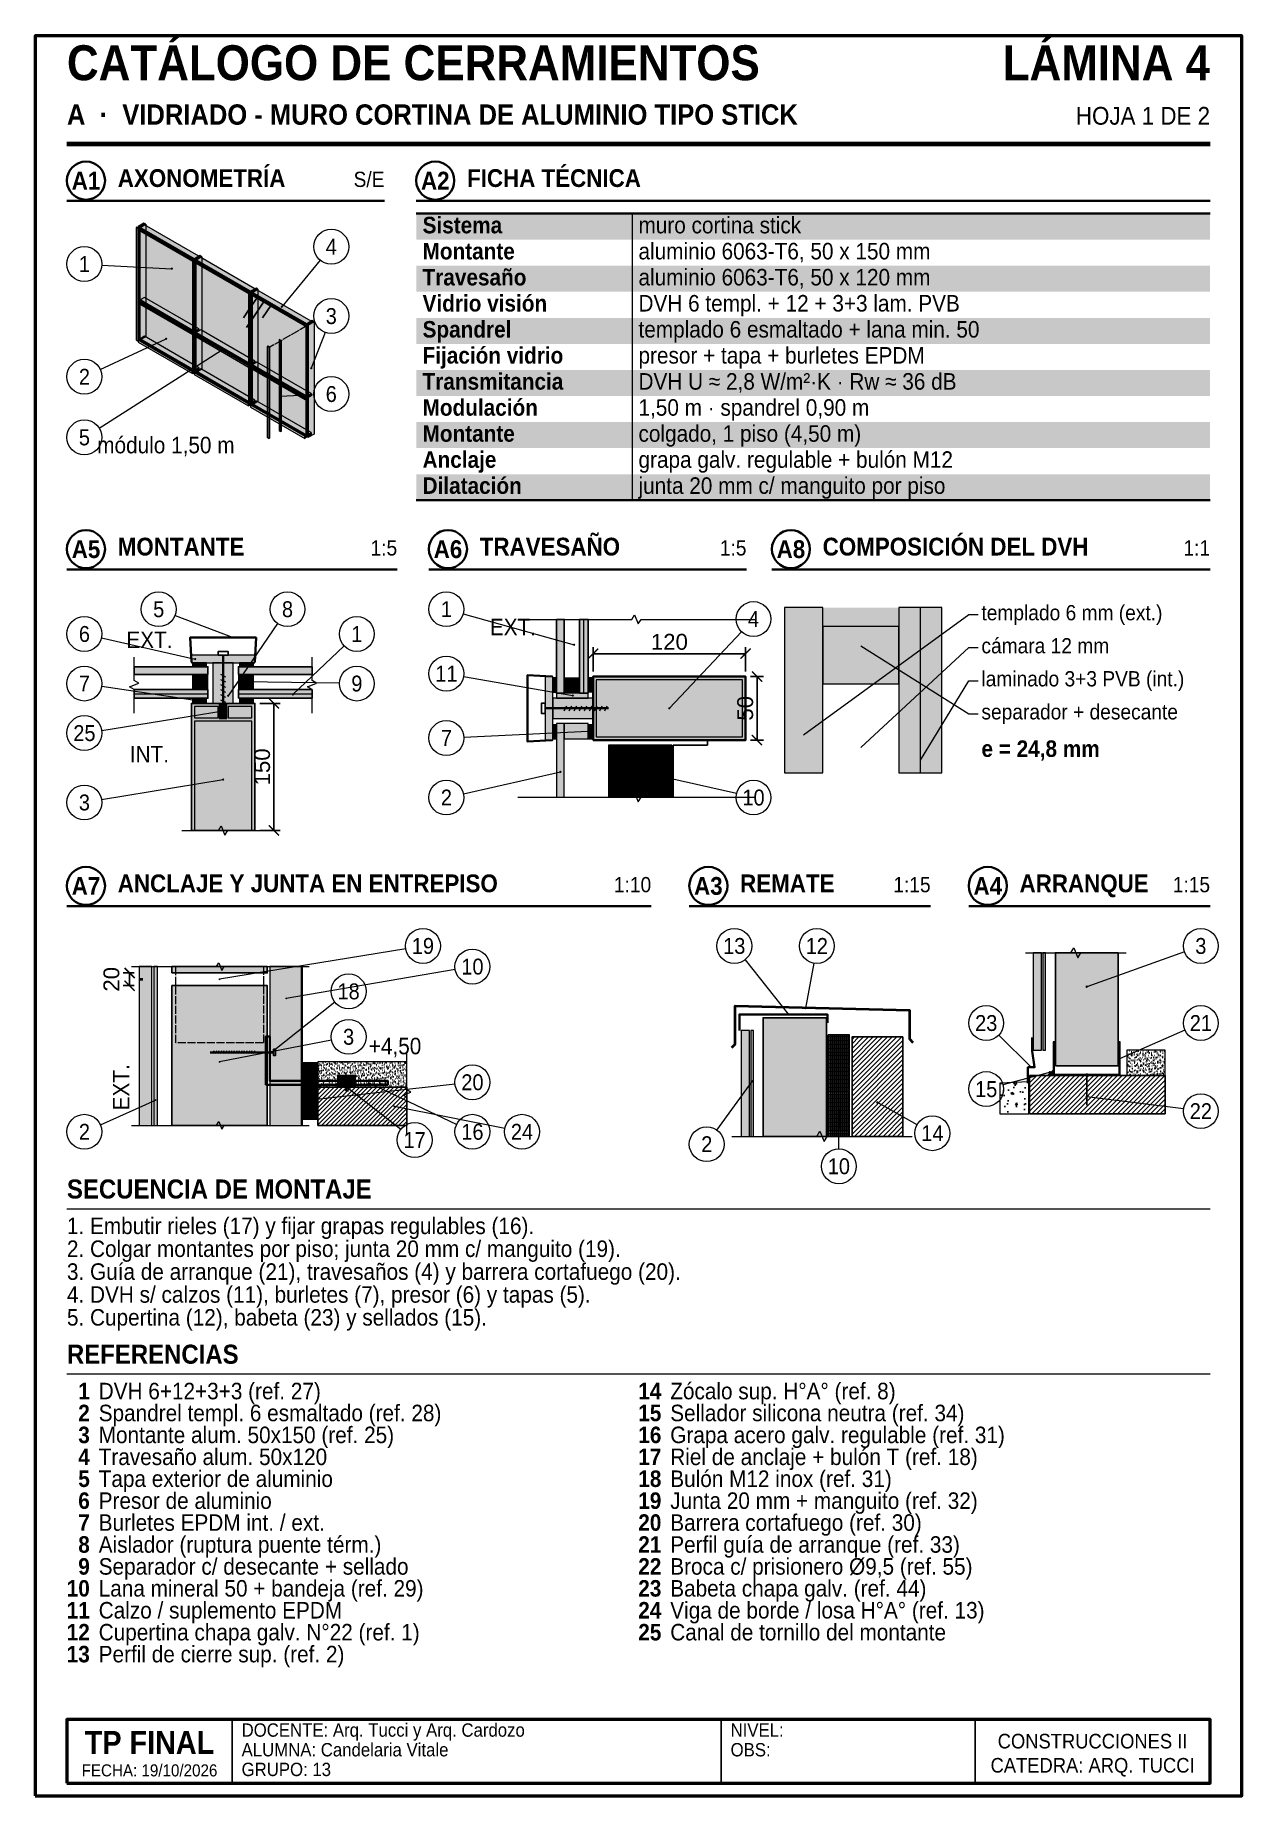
# Model space of a CAD drawing. Header units: millimetres. Extents: x 10 to 200, y 10 to 287.
import ezdxf
from ezdxf.enums import TextEntityAlignment as Align

# ---------------------------------------------------------------- set-up
doc = ezdxf.new("R2010")
doc.units = ezdxf.units.MM
doc.linetypes.add('DASHED', pattern=[1.524, 1.27, -0.254])
for name, color, linetype in [('0-MARCO', 7, 'Continuous'), ('1-ACERO', 7, 'Continuous'), ('1-AISLACION', 8, 'Continuous'), ('1-ALUMINIO', 7, 'Continuous'), ('1-CHAPA', 7, 'Continuous'), ('1-CONTORNO', 7, 'Continuous'), ('1-EPDM', 250, 'Continuous'), ('1-HORMIGON', 8, 'Continuous'), ('1-OCULTAR', 7, 'Continuous'), ('1-SELLADOS', 250, 'Continuous'), ('1-TORNILLERIA', 7, 'Continuous'), ('1-VIDRIO', 7, 'Continuous'), ('1-VISTA', 8, 'Continuous'), ('2-COTAS', 7, 'Continuous'), ('3-REFERENCIAS', 7, 'Continuous'), ('3-TABLAS', 7, 'Continuous'), ('3-TEXTOS', 7, 'Continuous'), ('3-TITULOS', 7, 'Continuous')]:
    doc.layers.add(name, color=color, linetype=linetype)
doc.styles.add('ARIAL', font='arial.ttf')
doc.styles.add('ARIAL-NEGRITA', font='arialbd.ttf')
doc.dimstyles.new('CATALOGO', dxfattribs={"dimtxt": 2.5, "dimasz": 1.6, "dimexe": 1, "dimexo": 0.8, "dimgap": 0.6, "dimtad": 1, "dimdec": 0, "dimtxsty": 'ARIAL', "dimblk": 'ARCHTICK', "dimcen": 2.5, "dimclrd": 7, "dimclre": 7, "dimclrt": 7, "dimazin": 3, "dimtfac": 1, "dimtmove": 0, "dimatfit": 3, "dimarcsym": 0})
pattern_1 = [(236.31, (23.1036, 47.029), (-25.19683, -50.3936), [9.0848, -81.7635]), (236.31, (23.6075, 45.517), (-25.19683, -50.3936), [5.451, -85.3974]), (236.31, (20.584, 45.517), (-25.19683, -50.3936), [5.451, -85.3974])]

msp = doc.modelspace()

# ---------------------------------------------------------------- texts
at = {"layer": '3-REFERENCIAS', "style": 'ARIAL', "width": 0.9}
for s, p in [('4', (56.62, 253.79)), ('1', (17.75, 251.07)), ('3', (56.62, 242.88)), ('2', (17.75, 233.33)), ('6', (56.62, 230.61)), ('5', (17.75, 223.79)), ('5', (29.45, 196.75)), ('8', (49.73, 196.75)), ('1', (74.75, 196.75)), ('6', (17.75, 192.85)), ('1', (60.65, 192.85)), ('4', (123.11, 195.19)), ('7', (17.75, 185.05)), ('9', (60.65, 185.05)), ('11', (74.75, 186.61)), ('25', (17.75, 177.25)), ('7', (74.75, 176.47)), ('3', (17.75, 166.33)), ('2', (74.75, 167.11)), ('10', (123.11, 167.11)), ('19', (71.05, 143.75)), ('13', (120.08, 143.75)), ('12', (133.08, 143.75)), ('3', (193.55, 143.75)), ('10', (78.85, 140.5)), ('18', (59.35, 136.6)), ('3', (59.35, 129.45)), ('23', (159.75, 131.62)), ('21', (193.55, 131.62)), ('20', (78.85, 122.3)), ('15', (159.75, 121.22)), ('22', (193.55, 117.75)), ('2', (17.75, 114.5)), ('17', (69.75, 113.2)), ('16', (78.85, 114.5)), ('24', (86.65, 114.5)), ('2', (115.75, 112.55)), ('14', (151.28, 114.28)), ('10', (136.55, 109.08))]:
    msp.add_text(s, height=2.5, dxfattribs=at).set_placement(p, align=Align.MIDDLE_CENTER)
at = {"layer": '3-REFERENCIAS', "style": 'ARIAL-NEGRITA', "width": 0.9}
for s, p in [('1', (18.6, 72.4)), ('14', (108.6, 72.4)), ('2', (18.6, 68.95)), ('15', (108.6, 68.95)), ('3', (18.6, 65.5)), ('16', (108.6, 65.5)), ('4', (18.6, 62.05)), ('17', (108.6, 62.05)), ('5', (18.6, 58.6)), ('18', (108.6, 58.6)), ('6', (18.6, 55.15)), ('19', (108.6, 55.15)), ('7', (18.6, 51.7)), ('20', (108.6, 51.7)), ('8', (18.6, 48.25)), ('21', (108.6, 48.25)), ('9', (18.6, 44.8)), ('22', (108.6, 44.8)), ('10', (18.6, 41.35)), ('23', (108.6, 41.35)), ('11', (18.6, 37.9)), ('24', (108.6, 37.9)), ('12', (18.6, 34.45)), ('25', (108.6, 34.45)), ('13', (18.6, 31))]:
    msp.add_text(s, height=2.6, dxfattribs=at).set_placement(p, align=Align.RIGHT)
at = {"layer": '3-TABLAS', "width": 0.9}
for s, style, p in [('Sistema', 'ARIAL-NEGRITA', (71, 255.9)), ('muro cortina stick', 'ARIAL', (105, 255.9)), ('Montante', 'ARIAL-NEGRITA', (71, 251.8)), ('aluminio 6063-T6, 50 x 150 mm', 'ARIAL', (105, 251.8)), ('Travesaño', 'ARIAL-NEGRITA', (71, 247.7)), ('aluminio 6063-T6, 50 x 120 mm', 'ARIAL', (105, 247.7)), ('Vidrio visión', 'ARIAL-NEGRITA', (71, 243.6)), ('DVH 6 templ. + 12 + 3+3 lam. PVB', 'ARIAL', (105, 243.6)), ('Spandrel', 'ARIAL-NEGRITA', (71, 239.5)), ('templado 6 esmaltado + lana min. 50', 'ARIAL', (105, 239.5)), ('Fijación vidrio', 'ARIAL-NEGRITA', (71, 235.4)), ('presor + tapa + burletes EPDM', 'ARIAL', (105, 235.4)), ('Transmitancia', 'ARIAL-NEGRITA', (71, 231.3)), ('DVH U ≈ 2,8 W/m²·K · Rw ≈ 36 dB', 'ARIAL', (105, 231.3)), ('Modulación', 'ARIAL-NEGRITA', (71, 227.2)), ('1,50 m · spandrel 0,90 m', 'ARIAL', (105, 227.2)), ('Montante', 'ARIAL-NEGRITA', (71, 223.1)), ('colgado, 1 piso (4,50 m)', 'ARIAL', (105, 223.1)), ('Anclaje', 'ARIAL-NEGRITA', (71, 219)), ('grapa galv. regulable + bulón M12', 'ARIAL', (105, 219)), ('Dilatación', 'ARIAL-NEGRITA', (71, 214.9)), ('junta 20 mm c/ manguito por piso', 'ARIAL', (105, 214.9))]:
    msp.add_text(s, height=2.6, dxfattribs=dict(at, style=style)).set_placement(p)
at = {"layer": '3-TEXTOS', "width": 0.9}
for s, height, style, p in [('módulo 1,50 m', 2.6, 'ARIAL', (19.77, 221.28)), ('templado 6 mm (ext.)', 2.4, 'ARIAL', (159, 195)), ('cámara 12 mm', 2.4, 'ARIAL', (159, 189.8)), ('laminado 3+3 PVB (int.)', 2.4, 'ARIAL', (159, 184.6)), ('separador + desecante', 2.4, 'ARIAL', (159, 179.4)), ('e = 24,8 mm', 2.6, 'ARIAL-NEGRITA', (159, 173.5)), ('+4,50', 2.6, 'ARIAL', (62.53, 126.7)), ('1. Embutir rieles (17) y fijar grapas regulables (16).', 2.6, 'ARIAL', (15, 98.4)), ('2. Colgar montantes por piso; junta 20 mm c/ manguito (19).', 2.6, 'ARIAL', (15, 94.8)), ('3. Guía de arranque (21), travesaños (4) y barrera cortafuego (20).', 2.6, 'ARIAL', (15, 91.2)), ('4. DVH s/ calzos (11), burletes (7), presor (6) y tapas (5).', 2.6, 'ARIAL', (15, 87.6)), ('5. Cupertina (12), babeta (23) y sellados (15).', 2.6, 'ARIAL', (15, 84)), ('DVH 6+12+3+3 (ref. 27)', 2.6, 'ARIAL', (20, 72.4)), ('Zócalo sup. H°A° (ref. 8)', 2.6, 'ARIAL', (110, 72.4)), ('Spandrel templ. 6 esmaltado (ref. 28)', 2.6, 'ARIAL', (20, 68.95)), ('Sellador silicona neutra (ref. 34)', 2.6, 'ARIAL', (110, 68.95)), ('Montante alum. 50x150 (ref. 25)', 2.6, 'ARIAL', (20, 65.5)), ('Grapa acero galv. regulable (ref. 31)', 2.6, 'ARIAL', (110, 65.5)), ('Travesaño alum. 50x120', 2.6, 'ARIAL', (20, 62.05)), ('Riel de anclaje + bulón T (ref. 18)', 2.6, 'ARIAL', (110, 62.05)), ('Tapa exterior de aluminio', 2.6, 'ARIAL', (20, 58.6)), ('Bulón M12 inox (ref. 31)', 2.6, 'ARIAL', (110, 58.6)), ('Presor de aluminio', 2.6, 'ARIAL', (20, 55.15)), ('Junta 20 mm + manguito (ref. 32)', 2.6, 'ARIAL', (110, 55.15)), ('Burletes EPDM int. / ext.', 2.6, 'ARIAL', (20, 51.7)), ('Barrera cortafuego (ref. 30)', 2.6, 'ARIAL', (110, 51.7)), ('Aislador (ruptura puente térm.)', 2.6, 'ARIAL', (20, 48.25)), ('Perfil guía de arranque (ref. 33)', 2.6, 'ARIAL', (110, 48.25)), ('Separador c/ desecante + sellado', 2.6, 'ARIAL', (20, 44.8)), ('Broca c/ prisionero Ø9,5 (ref. 55)', 2.6, 'ARIAL', (110, 44.8)), ('Lana mineral 50 + bandeja (ref. 29)', 2.6, 'ARIAL', (20, 41.35)), ('Babeta chapa galv. (ref. 44)', 2.6, 'ARIAL', (110, 41.35)), ('Calzo / suplemento EPDM', 2.6, 'ARIAL', (20, 37.9)), ('Viga de borde / losa H°A° (ref. 13)', 2.6, 'ARIAL', (110, 37.9)), ('Cupertina chapa galv. N°22 (ref. 1)', 2.6, 'ARIAL', (20, 34.45)), ('Canal de tornillo del montante', 2.6, 'ARIAL', (110, 34.45)), ('Perfil de cierre sup. (ref. 2)', 2.6, 'ARIAL', (20, 31))]:
    msp.add_text(s, height=height, dxfattribs=dict(at, style=style)).set_placement(p)
at = {"layer": '3-TEXTOS', "style": 'ARIAL', "width": 0.9}
msp.add_text('EXT.', height=2.6, dxfattribs=at).set_placement((88.86, 193.95), align=Align.MIDDLE_RIGHT)
for s, p in [('EXT.', (27.99, 191.93)), ('INT.', (27.99, 173.93))]:
    msp.add_text(s, height=2.6, dxfattribs=at).set_placement(p, align=Align.MIDDLE_CENTER)
msp.add_text('EXT.', height=2.6, rotation=90, dxfattribs=at).set_placement((23.53, 121.5), align=Align.MIDDLE_CENTER)
at = {"layer": '3-TITULOS', "width": 0.9}
for s, height, style, p in [('CATÁLOGO DE CERRAMIENTOS', 5.5, 'ARIAL-NEGRITA', (15, 280)), ('A  ·  VIDRIADO - MURO CORTINA DE ALUMINIO TIPO STICK', 3.2, 'ARIAL-NEGRITA', (15, 273)), ('AXONOMETRÍA', 2.8, 'ARIAL-NEGRITA', (23, 263.2)), ('FICHA TÉCNICA', 2.8, 'ARIAL-NEGRITA', (78, 263.2)), ('MONTANTE', 2.8, 'ARIAL-NEGRITA', (23, 205.2)), ('TRAVESAÑO', 2.8, 'ARIAL-NEGRITA', (80, 205.2)), ('COMPOSICIÓN DEL DVH', 2.8, 'ARIAL-NEGRITA', (134, 205.2)), ('ANCLAJE Y JUNTA EN ENTREPISO', 2.8, 'ARIAL-NEGRITA', (23, 152.2)), ('REMATE', 2.8, 'ARIAL-NEGRITA', (121, 152.2)), ('ARRANQUE', 2.8, 'ARIAL-NEGRITA', (165, 152.2)), ('SECUENCIA DE MONTAJE', 3, 'ARIAL-NEGRITA', (15, 104)), ('REFERENCIAS', 3, 'ARIAL-NEGRITA', (15, 78)), ('DOCENTE: Arq. Tucci y Arq. Cardozo', 2.1, 'ARIAL', (42.5, 19.3)), ('NIVEL:', 2.1, 'ARIAL', (119.5, 19.3)), ('ALUMNA: Candelaria Vitale', 2.1, 'ARIAL', (42.5, 16.2)), ('OBS:', 2.1, 'ARIAL', (119.5, 16.2)), ('GRUPO: 13', 2.1, 'ARIAL', (42.5, 13.1))]:
    msp.add_text(s, height=height, dxfattribs=dict(at, style=style)).set_placement(p)
for s, height, style, p in [('LÁMINA 4', 5.5, 'ARIAL-NEGRITA', (195, 280)), ('HOJA 1 DE 2', 2.8, 'ARIAL', (195, 273)), ('S/E', 2.4, 'ARIAL', (65, 263.2)), ('1:5', 2.4, 'ARIAL', (67, 205.2)), ('1:5', 2.4, 'ARIAL', (122, 205.2)), ('1:1', 2.4, 'ARIAL', (195, 205.2)), ('1:10', 2.4, 'ARIAL', (107, 152.2)), ('1:15', 2.4, 'ARIAL', (151, 152.2)), ('1:15', 2.4, 'ARIAL', (195, 152.2))]:
    msp.add_text(s, height=height, dxfattribs=dict(at, style=style)).set_placement(p, align=Align.RIGHT)
for s, height, style, p in [('A1', 2.8, 'ARIAL-NEGRITA', (18, 264.2)), ('A2', 2.8, 'ARIAL-NEGRITA', (73, 264.2)), ('A5', 2.8, 'ARIAL-NEGRITA', (18, 206.2)), ('A6', 2.8, 'ARIAL-NEGRITA', (75, 206.2)), ('A8', 2.8, 'ARIAL-NEGRITA', (129, 206.2)), ('A7', 2.8, 'ARIAL-NEGRITA', (18, 153.2)), ('A3', 2.8, 'ARIAL-NEGRITA', (116, 153.2)), ('A4', 2.8, 'ARIAL-NEGRITA', (160, 153.2)), ('TP FINAL', 3.6, 'ARIAL-NEGRITA', (28, 18.4)), ('CONSTRUCCIONES II', 2.3, 'ARIAL', (176.5, 18.6)), ('FECHA: 19/10/2026', 1.9, 'ARIAL', (28, 14)), ('CATEDRA: ARQ. TUCCI', 2.3, 'ARIAL', (176.5, 14.8))]:
    msp.add_text(s, height=height, dxfattribs=dict(at, style=style)).set_placement(p, align=Align.MIDDLE_CENTER)

# ---------------------------------------------------------------- blocks, each defined once
blk = doc.blocks.new('_ARCHTICK')
at = {"color": 0, "linetype": 'ByBlock', "const_width": 0.15}
blk.add_lwpolyline([(-0.5, -0.5), (0.5, 0.5)], dxfattribs=at)

# ---------------------------------------------------------------- dimensions: what is measured, and where the dimension line sits
at = {"layer": '2-COTAS'}
msp.add_linear_dim(base=(97.86, 189.75), p1=(97.86, 186.15), p2=(121.86, 186.15), text='120', dimstyle='CATALOGO', dxfattribs=at).render()
for base, p1, p2, text in [((123.66, 176.15), (121.86, 176.15), (121.86, 186.15), '50'), ((47.59, 161.93), (44.59, 161.93), (44.59, 181.93), '150'), ((24.86, 137.5), (26.36, 137.5), (26.36, 139.5), '20')]:
    msp.add_linear_dim(base=base, p1=p1, p2=p2, angle=90, text=text, dimstyle='CATALOGO', dxfattribs=at).render()

# ---------------------------------------------------------------- hatches: boundary and pattern name
at = {"layer": '1-ACERO'}
h = msp.add_hatch(color=8, dxfattribs=at)
h.dxf.hatch_style = 1
h.paths.add_polyline_path([(57.53, 121.5), (60.53, 121.5), (60.53, 123.5), (57.53, 123.5)])
at = {"layer": '1-AISLACION', "true_color": 0x787878}
h = msp.add_hatch(color=8, dxfattribs=at)
h.dxf.hatch_style = 1
h.paths.add_polyline_path([(37.99, 181.93), (41.19, 181.93), (41.19, 188.29), (37.99, 188.29)])
h = msp.add_hatch(color=8, dxfattribs=at)
h.dxf.hatch_style = 1
h.paths.add_polyline_path([(91.51, 179.55), (97.86, 179.55), (97.86, 182.75), (91.51, 182.75)])
at = {"layer": '1-AISLACION', "true_color": 0xffffff}
h = msp.add_hatch(color=7, dxfattribs=at)
h.dxf.hatch_style = 1
h.paths.add_polyline_path([(100.26, 167.15), (110.26, 167.15), (110.26, 175.35), (100.26, 175.35)])
at = {"layer": '1-AISLACION'}
h = msp.add_hatch(dxfattribs=at)
h.set_pattern_fill('INSUL', color=8, scale=0.024, angle=90)
h.set_pattern_definition([(90, (30.0572, 17.95), (-0.2286, 0), []), (90, (29.981, 17.95), (-0.2286, 0), [0.0762, -0.0762]), (90, (29.9048, 17.95), (-0.2286, 0), [0.0762, -0.0762])])
h.paths.add_polyline_path([(100.26, 167.15), (110.26, 167.15), (110.26, 175.35), (100.26, 175.35)])
at = {"layer": '1-AISLACION', "true_color": 0xffffff}
h = msp.add_hatch(color=7, dxfattribs=at)
h.dxf.hatch_style = 1
h.paths.add_polyline_path([(46.93, 115.5), (51.93, 115.5), (51.93, 140.5), (46.93, 140.5)])
at = {"layer": '1-AISLACION'}
h = msp.add_hatch(dxfattribs=at)
h.set_pattern_fill('INSUL', color=8, scale=0.04, angle=90)
h.set_pattern_definition([(90, (-59.4664, -8.5), (-0.381, 0), []), (90, (-59.5934, -8.5), (-0.381, 0), [0.127, -0.127]), (90, (-59.7204, -8.5), (-0.381, 0), [0.127, -0.127])])
h.paths.add_polyline_path([(46.93, 115.5), (51.93, 115.5), (51.93, 140.5), (46.93, 140.5)])
at = {"layer": '1-AISLACION', "true_color": 0xffffff}
h = msp.add_hatch(color=7, dxfattribs=at)
h.dxf.hatch_style = 1
h.paths.add_polyline_path([(134.89, 113.78), (138.22, 113.78), (138.22, 129.78), (134.89, 129.78)])
at = {"layer": '1-AISLACION'}
h = msp.add_hatch(dxfattribs=at)
h.set_pattern_fill('INSUL', color=8, scale=0.033333, angle=90)
h.set_pattern_definition([(90, (-6.71427, -95.55667), (-0.3175, 0), []), (90, (-6.8201, -95.55667), (-0.3175, 0), [0.10583333, -0.10583333]), (90, (-6.92593, -95.55667), (-0.3175, 0), [0.10583333, -0.10583333])])
h.paths.add_polyline_path([(134.89, 113.78), (138.22, 113.78), (138.22, 129.78), (134.89, 129.78)])
h = msp.add_hatch(dxfattribs=at)
h.set_pattern_fill('INSUL', color=8, scale=0.02, angle=90)
h.set_pattern_definition([(90, (-59.4664, -8.5), (-0.1905, 0), []), (90, (-59.5299, -8.5), (-0.1905, 0), [0.0635, -0.0635]), (90, (-59.5934, -8.5), (-0.1905, 0), [0.0635, -0.0635])])
h.paths.add_polyline_path([(52.13, 116.5), (54.53, 116.5), (54.53, 125.1), (52.13, 125.1)])
at = {"layer": '1-ALUMINIO', "true_color": 0xcdd0d4}
h = msp.add_hatch(color=254, dxfattribs=at)
h.dxf.hatch_style = 1
h.paths.add_polyline_path([(134, 185), (146, 185), (146, 194), (134, 194)])
h = msp.add_hatch(color=254, dxfattribs=at)
h.dxf.hatch_style = 1
h.paths.add_polyline_path([(34.59, 188.29), (44.59, 188.29), (44.59, 189.49), (34.59, 189.49)])
h = msp.add_hatch(color=254, dxfattribs=at)
h.dxf.hatch_style = 1
h.paths.add_polyline_path([(34.79, 184.09), (36.59, 184.09), (36.59, 186.49), (34.79, 186.49)])
h = msp.add_hatch(color=254, dxfattribs=at)
h.dxf.hatch_style = 1
h.paths.add_polyline_path([(42.59, 184.09), (44.39, 184.09), (44.39, 186.49), (42.59, 186.49)])
h = msp.add_hatch(color=254, dxfattribs=at)
h.dxf.hatch_style = 1
h.paths.add_polyline_path([(90.31, 176.15), (91.51, 176.15), (91.51, 186.15), (90.31, 186.15)])
h = msp.add_hatch(color=254, dxfattribs=at)
h.dxf.hatch_style = 1
h.paths.add_polyline_path([(95.71, 184.15), (93.31, 184.15), (93.31, 185.95), (95.71, 185.95)])
h = msp.add_hatch(color=254, dxfattribs=at)
h.dxf.hatch_style = 1
h.paths.add_polyline_path([(97.86, 176.15), (121.86, 176.15), (121.86, 186.15), (97.86, 186.15)])
at = {"layer": '1-ALUMINIO', "true_color": 0xffffff}
h = msp.add_hatch(color=7, dxfattribs=at)
h.dxf.hatch_style = 1
h.paths.add_polyline_path([(98.36, 176.65), (121.36, 176.65), (121.36, 185.65), (98.36, 185.65)])
at = {"layer": '1-ALUMINIO', "true_color": 0xcdd0d4}
h = msp.add_hatch(color=254, dxfattribs=at)
h.dxf.hatch_style = 1
h.paths.add_polyline_path([(34.59, 161.93), (44.59, 161.93), (44.59, 181.93), (34.59, 181.93)])
at = {"layer": '1-ALUMINIO', "true_color": 0xffffff}
h = msp.add_hatch(color=7, dxfattribs=at)
h.dxf.hatch_style = 1
h.paths.add_polyline_path([(35.09, 179.63), (38.79, 179.63), (38.79, 181.43), (35.09, 181.43)])
h = msp.add_hatch(color=7, dxfattribs=at)
h.dxf.hatch_style = 1
h.paths.add_polyline_path([(38.99, 179.53), (40.19, 179.53), (40.19, 181.93), (38.99, 181.93)])
h = msp.add_hatch(color=7, dxfattribs=at)
h.dxf.hatch_style = 1
h.paths.add_polyline_path([(40.39, 179.63), (44.09, 179.63), (44.09, 181.43), (40.39, 181.43)])
h = msp.add_hatch(color=7, dxfattribs=at)
h.dxf.hatch_style = 1
h.paths.add_polyline_path([(35.09, 161.93), (44.09, 161.93), (44.09, 179.13), (35.09, 179.13)])
at = {"layer": '1-ALUMINIO', "true_color": 0xecedef}
h = msp.add_hatch(color=7, dxfattribs=at)
h.dxf.hatch_style = 1
h.paths.add_polyline_path([(167.13, 127.34), (168.47, 127.34), (168.47, 142.67), (167.13, 142.67)])
at = {"layer": '1-ALUMINIO', "true_color": 0xcdd0d4}
h = msp.add_hatch(color=254, dxfattribs=at)
h.dxf.hatch_style = 1
h.paths.add_polyline_path([(170.65, 124.87), (180.52, 124.87), (180.52, 142.67), (170.65, 142.67)])
at = {"layer": '1-ALUMINIO', "true_color": 0xecedef}
h = msp.add_hatch(color=7, dxfattribs=at)
h.dxf.hatch_style = 1
h.paths.add_polyline_path([(26.36, 115.5), (28.36, 115.5), (28.36, 140.5), (26.36, 140.5)])
at = {"layer": '1-ALUMINIO', "true_color": 0xcdd0d4}
h = msp.add_hatch(color=254, dxfattribs=at)
h.dxf.hatch_style = 1
h.paths.add_polyline_path([(31.53, 139.5), (46.53, 139.5), (46.53, 140.5), (31.53, 140.5)])
h = msp.add_hatch(color=254, dxfattribs=at)
h.dxf.hatch_style = 1
h.paths.add_polyline_path([(31.53, 115.5), (46.53, 115.5), (46.53, 137.5), (31.53, 137.5)])
at = {"layer": '1-ALUMINIO', "true_color": 0xecedef}
h = msp.add_hatch(color=7, dxfattribs=at)
h.dxf.hatch_style = 1
h.paths.add_polyline_path([(121.17, 113.78), (122.5, 113.78), (122.5, 130.44), (121.17, 130.44)])
at = {"layer": '1-ALUMINIO', "true_color": 0xcdd0d4}
h = msp.add_hatch(color=254, dxfattribs=at)
h.dxf.hatch_style = 1
h.paths.add_polyline_path([(124.62, 113.78), (134.62, 113.78), (134.62, 132.44), (124.62, 132.44)])
h = msp.add_hatch(color=254, dxfattribs=at)
h.dxf.hatch_style = 1
h.paths.add_polyline_path([(170.32, 123.34), (180.85, 123.34), (180.85, 128.67), (180.65, 128.67), (180.65, 123.54), (170.52, 123.54), (170.52, 128.67), (170.32, 128.67)])
at = {"layer": '1-EPDM'}
h = msp.add_hatch(color=250, dxfattribs=at)
h.dxf.hatch_style = 1
h.paths.add_polyline_path([(134, 194), (146, 194), (146, 197), (134, 197)])
h = msp.add_hatch(color=250, dxfattribs=at)
h.dxf.hatch_style = 1
h.paths.add_polyline_path([(34.79, 187.69), (36.99, 187.69), (36.99, 188.29), (34.79, 188.29)])
h = msp.add_hatch(color=250, dxfattribs=at)
h.dxf.hatch_style = 1
h.paths.add_polyline_path([(36.59, 184.09), (37.19, 184.09), (37.19, 186.49), (36.59, 186.49)])
h = msp.add_hatch(color=250, dxfattribs=at)
h.dxf.hatch_style = 1
h.paths.add_polyline_path([(41.99, 184.09), (42.59, 184.09), (42.59, 186.49), (41.99, 186.49)])
h = msp.add_hatch(color=250, dxfattribs=at)
h.dxf.hatch_style = 1
h.paths.add_polyline_path([(42.19, 187.69), (44.39, 187.69), (44.39, 188.29), (42.19, 188.29)])
h = msp.add_hatch(color=250, dxfattribs=at)
h.dxf.hatch_style = 1
h.paths.add_polyline_path([(91.51, 183.75), (92.11, 183.75), (92.11, 185.95), (91.51, 185.95)])
h = msp.add_hatch(color=250, dxfattribs=at)
h.dxf.hatch_style = 1
h.paths.add_polyline_path([(97.06, 183.75), (97.86, 183.75), (97.86, 185.95), (97.06, 185.95)])
at = {"layer": '1-EPDM', "true_color": 0x505050}
h = msp.add_hatch(color=251, dxfattribs=at)
h.dxf.hatch_style = 1
h.paths.add_polyline_path([(92.11, 182.75), (97.06, 182.75), (97.06, 183.55), (92.11, 183.55)])
at = {"layer": '1-EPDM'}
h = msp.add_hatch(color=250, dxfattribs=at)
h.dxf.hatch_style = 1
h.paths.add_polyline_path([(95.71, 183.55), (93.31, 183.55), (93.31, 184.15), (95.71, 184.15)])
h = msp.add_hatch(color=250, dxfattribs=at)
h.dxf.hatch_style = 1
h.paths.add_polyline_path([(34.79, 181.93), (36.99, 181.93), (36.99, 182.73), (34.79, 182.73)])
h = msp.add_hatch(color=250, dxfattribs=at)
h.dxf.hatch_style = 1
h.paths.add_polyline_path([(42.19, 181.93), (44.39, 181.93), (44.39, 182.73), (42.19, 182.73)])
h = msp.add_hatch(color=250, dxfattribs=at)
h.dxf.hatch_style = 1
h.paths.add_polyline_path([(91.51, 176.35), (92.11, 176.35), (92.11, 178.55), (91.51, 178.55)])
at = {"layer": '1-EPDM', "true_color": 0x505050}
h = msp.add_hatch(color=251, dxfattribs=at)
h.dxf.hatch_style = 1
h.paths.add_polyline_path([(93.31, 176.35), (97.06, 176.35), (97.06, 178.75), (93.31, 178.75)])
at = {"layer": '1-EPDM'}
h = msp.add_hatch(color=250, dxfattribs=at)
h.dxf.hatch_style = 1
h.paths.add_polyline_path([(97.06, 176.35), (97.86, 176.35), (97.86, 178.55), (97.06, 178.55)])
at = {"layer": '1-HORMIGON'}
h = msp.add_hatch(dxfattribs=at)
h.set_pattern_fill('ANSI31', color=8, scale=0.166667)
h.set_pattern_definition([(45, (-6.71427, -95.55667), (-0.3741773, 0.3741773), [])])
h.paths.add_polyline_path([(138.62, 113.78), (146.62, 113.78), (146.62, 129.44), (138.62, 129.44)])
h = msp.add_hatch(dxfattribs=at)
h.set_pattern_fill('AR-SAND', color=8, scale=0.0125)
h.set_pattern_definition([(37.5, (-59.4664, -8.5), (-0.0200004, 0.6117665), [0, -0.4826, 0, -0.53975, 0, -0.5159375]), (7.5, (-59.4664, -8.5), (0.561904, 0.8960314), [0, -0.26035, 0, -0.434975, 0, -0.1666875]), (-32.5, (-59.8569, -8.5), (0.9887405, 0.0017965), [0, -0.15875, 0, -0.5715, 0, -0.746125]), (-42.5, (-59.8569, -8.5), (0.9544456, 0.2786617), [0, -0.079375, 0, -0.37465, 0, -0.428625])])
h.paths.add_polyline_path([(54.53, 121.5), (68.53, 121.5), (68.53, 125.5), (54.53, 125.5)])
h = msp.add_hatch(dxfattribs=at)
h.set_pattern_fill('AR-SAND', color=8, scale=0.013333)
h.set_pattern_definition([(37.5, (2.58333, -92.66333), (-0.02133375, 0.652551), [0, -0.5147733, 0, -0.5757333, 0, -0.5503333]), (7.5, (2.5833, -92.6633), (0.5993644, 0.9557668), [0, -0.2777067, 0, -0.4639733, 0, -0.1778]), (-32.5, (2.1668, -92.66333), (1.0546565, 0.0019162), [0, -0.1693333, 0, -0.6096, 0, -0.7958667]), (-42.5, (2.1668, -92.6633), (1.0180753, 0.297239), [0, -0.0846667, 0, -0.3996267, 0, -0.4572])])
h.paths.add_polyline_path([(181.92, 123.34), (187.92, 123.34), (187.92, 127.34), (181.92, 127.34)])
h = msp.add_hatch(dxfattribs=at)
h.set_pattern_fill('AR-CONC', color=8, scale=0.02)
h.set_pattern_definition([(50, (2.5833, -92.6633), (3.643693, -0.318782), [0.381, -4.191]), (355, (2.5833, -92.6633), (-0.70487, 3.821137), [0.3048, -3.35281]), (100.4514, (2.887, -92.69), (2.938825, 3.502355), [0.3238, -3.561805]), (46.1842, (2.5833, -91.6473), (5.42158, -0.84085), [0.5715, -6.2865]), (96.6356, (3.035, -91.7174), (4.74808, 4.94852), [0.4857, -5.34271]), (351.1842, (2.5833, -91.6473), (4.74808, 4.94852), [0.4572, -5.0292]), (21, (3.0913, -91.9013), (3.032288, -2.045304), [0.381, -4.191]), (326, (3.0913, -91.9013), (1.23604, 3.68376), [0.3048, -3.3528]), (71.4514, (3.344, -92.0718), (4.26833, 1.638455), [0.3238, -3.5618]), (37.5, (2.5833, -92.6633), (0.061772, 1.691101), [0, -3.31216, 0, -3.4036, 0, -3.3655]), (7.5, (2.5833, -92.6633), (1.336393, 2.003611), [0, -1.94056, 0, -3.23596, 0, -1.2827]), (-32.5, (1.4505, -92.6633), (2.711812, -0.114575), [0, -1.27, 0, -3.9624, 0, -5.2578]), (-42.5, (0.9425, -92.6633), (2.962584, 0.50853), [0, -1.651, 0, -2.63144, 0, -3.7338])])
h.paths.add_polyline_path([(161.92, 117.34), (166.45, 117.34), (166.45, 122.34), (161.92, 122.14)])
h = msp.add_hatch(dxfattribs=at)
h.set_pattern_fill('ANSI31', color=8, scale=0.166667)
h.set_pattern_definition([(45, (2.58333, -92.66333), (-0.3741773, 0.3741773), [])])
h.paths.add_polyline_path([(166.58, 117.34), (187.92, 117.34), (187.92, 123.34), (166.58, 123.34)])
h = msp.add_hatch(dxfattribs=at)
h.set_pattern_fill('ANSI31', color=8, scale=0.15)
h.set_pattern_definition([(45, (-59.4664, -8.5), (-0.3367596, 0.3367596), [])])
h.paths.add_polyline_path([(54.53, 115.5), (68.53, 115.5), (68.53, 121.5), (54.53, 121.5)])
at = {"layer": '1-OCULTAR', "true_color": 0xecedef}
h = msp.add_hatch(color=7, dxfattribs=at)
h.dxf.hatch_style = 1
h.paths.add_polyline_path([(25.91, 256.81), (26.21, 256.64), (26.33, 256.71), (26.03, 256.88)])
h = msp.add_hatch(color=7, dxfattribs=at)
h.dxf.hatch_style = 1
h.paths.add_polyline_path([(25.91, 239.12), (26.21, 238.95), (26.21, 256.64), (25.91, 256.81)])
h = msp.add_hatch(color=7, dxfattribs=at)
h.dxf.hatch_style = 1
h.paths.add_polyline_path([(26.21, 256.64), (34.76, 251.71), (34.88, 251.78), (26.33, 256.71)])
h = msp.add_hatch(color=7, dxfattribs=at)
h.dxf.hatch_style = 1
h.paths.add_polyline_path([(26.21, 238.95), (26.21, 256.64), (26.33, 256.71), (26.33, 239.01)])
h = msp.add_hatch(color=7, dxfattribs=at)
h.dxf.hatch_style = 1
h.paths.add_polyline_path([(26.21, 256.47), (34.76, 251.54), (34.76, 251.71), (26.21, 256.64)])
at = {"layer": '1-OCULTAR', "true_color": 0xcdd0d4}
h = msp.add_hatch(color=254, dxfattribs=at)
h.dxf.hatch_style = 1
h.paths.add_polyline_path([(26.22, 256.99), (26.51, 256.82), (27.4, 257.33), (27.1, 257.5)])
h = msp.add_hatch(color=254, dxfattribs=at)
h.dxf.hatch_style = 1
h.paths.add_polyline_path([(26.22, 239.29), (26.51, 239.12), (26.51, 256.82), (26.22, 256.99)])
at = {"layer": '1-OCULTAR', "true_color": 0xdeeaf0}
h = msp.add_hatch(color=254, dxfattribs=at)
h.dxf.hatch_style = 1
h.paths.add_polyline_path([(26.27, 256.68), (34.97, 251.66), (35.12, 251.74), (26.41, 256.77)])
h = msp.add_hatch(color=254, dxfattribs=at)
h.dxf.hatch_style = 1
h.paths.add_polyline_path([(26.27, 245.28), (34.97, 240.25), (34.97, 251.66), (26.27, 256.68)])
at = {"layer": '1-OCULTAR', "true_color": 0xcdd0d4}
h = msp.add_hatch(color=254, dxfattribs=at)
h.dxf.hatch_style = 1
h.paths.add_polyline_path([(26.51, 239.12), (26.51, 256.82), (27.4, 257.33), (27.4, 239.63)])
h = msp.add_hatch(color=254, dxfattribs=at)
h.dxf.hatch_style = 1
h.paths.add_polyline_path([(26.51, 256.82), (35.06, 251.88), (35.77, 252.29), (27.22, 257.23)])
h = msp.add_hatch(color=254, dxfattribs=at)
h.dxf.hatch_style = 1
h.paths.add_polyline_path([(26.51, 256.65), (35.06, 251.71), (35.06, 251.88), (26.51, 256.82)])
h = msp.add_hatch(color=254, dxfattribs=at)
h.dxf.hatch_style = 1
h.paths.add_polyline_path([(35.06, 251.88), (35.36, 251.71), (36.24, 252.22), (35.95, 252.39)])
h = msp.add_hatch(color=254, dxfattribs=at)
h.dxf.hatch_style = 1
h.paths.add_polyline_path([(35.06, 251.71), (35.06, 251.88), (35.77, 252.29), (35.77, 252.12)])
h = msp.add_hatch(color=254, dxfattribs=at)
h.dxf.hatch_style = 1
h.paths.add_polyline_path([(35.36, 234.02), (35.36, 251.71), (36.24, 252.22), (36.24, 234.53)])
at = {"layer": '1-OCULTAR', "true_color": 0xecedef}
h = msp.add_hatch(color=7, dxfattribs=at)
h.dxf.hatch_style = 1
h.paths.add_polyline_path([(34.76, 251.54), (34.76, 251.71), (34.88, 251.78), (34.88, 251.61)])
h = msp.add_hatch(color=7, dxfattribs=at)
h.dxf.hatch_style = 1
h.paths.add_polyline_path([(34.76, 251.71), (35.05, 251.54), (35.17, 251.61), (34.88, 251.78)])
h = msp.add_hatch(color=7, dxfattribs=at)
h.dxf.hatch_style = 1
h.paths.add_polyline_path([(34.76, 234.01), (35.05, 233.84), (35.05, 251.54), (34.76, 251.71)])
at = {"layer": '1-OCULTAR', "true_color": 0xdeeaf0}
h = msp.add_hatch(color=254, dxfattribs=at)
h.dxf.hatch_style = 1
h.paths.add_polyline_path([(34.97, 240.25), (34.97, 251.66), (35.12, 251.74), (35.12, 240.34)])
at = {"layer": '1-OCULTAR', "true_color": 0xecedef}
h = msp.add_hatch(color=7, dxfattribs=at)
h.dxf.hatch_style = 1
h.paths.add_polyline_path([(35.05, 251.54), (43.6, 246.6), (43.72, 246.67), (35.17, 251.61)])
h = msp.add_hatch(color=7, dxfattribs=at)
h.dxf.hatch_style = 1
h.paths.add_polyline_path([(35.05, 233.84), (35.05, 251.54), (35.17, 251.61), (35.17, 233.91)])
h = msp.add_hatch(color=7, dxfattribs=at)
h.dxf.hatch_style = 1
h.paths.add_polyline_path([(35.05, 251.37), (43.6, 246.43), (43.6, 246.6), (35.05, 251.54)])
at = {"layer": '1-OCULTAR', "true_color": 0xcdd0d4}
h = msp.add_hatch(color=254, dxfattribs=at)
h.dxf.hatch_style = 1
h.paths.add_polyline_path([(35.06, 234.19), (35.36, 234.02), (35.36, 251.71), (35.06, 251.88)])
at = {"layer": '1-OCULTAR', "true_color": 0xdeeaf0}
h = msp.add_hatch(color=254, dxfattribs=at)
h.dxf.hatch_style = 1
h.paths.add_polyline_path([(35.11, 251.58), (43.81, 246.56), (43.96, 246.64), (35.26, 251.66)])
h = msp.add_hatch(color=254, dxfattribs=at)
h.dxf.hatch_style = 1
h.paths.add_polyline_path([(35.11, 240.17), (43.81, 235.15), (43.81, 246.56), (35.11, 251.58)])
at = {"layer": '1-OCULTAR', "true_color": 0xcdd0d4}
h = msp.add_hatch(color=254, dxfattribs=at)
h.dxf.hatch_style = 1
h.paths.add_polyline_path([(35.36, 251.71), (43.9, 246.78), (44.61, 247.19), (36.06, 252.12)])
h = msp.add_hatch(color=254, dxfattribs=at)
h.dxf.hatch_style = 1
h.paths.add_polyline_path([(35.36, 251.54), (43.9, 246.61), (43.9, 246.78), (35.36, 251.71)])
at = {"layer": '1-OCULTAR', "true_color": 0xecedef}
h = msp.add_hatch(color=7, dxfattribs=at)
h.dxf.hatch_style = 1
h.paths.add_polyline_path([(43.6, 246.43), (43.6, 246.6), (43.72, 246.67), (43.72, 246.5)])
h = msp.add_hatch(color=7, dxfattribs=at)
h.dxf.hatch_style = 1
h.paths.add_polyline_path([(43.6, 246.6), (43.89, 246.43), (44.01, 246.5), (43.72, 246.67)])
at = {"layer": '1-OCULTAR', "true_color": 0xdeeaf0}
h = msp.add_hatch(color=254, dxfattribs=at)
h.dxf.hatch_style = 1
h.paths.add_polyline_path([(43.81, 235.15), (43.81, 246.56), (43.96, 246.64), (43.96, 235.23)])
at = {"layer": '1-OCULTAR', "true_color": 0xcdd0d4}
h = msp.add_hatch(color=254, dxfattribs=at)
h.dxf.hatch_style = 1
h.paths.add_polyline_path([(43.9, 246.78), (44.2, 246.61), (45.08, 247.12), (44.79, 247.29)])
h = msp.add_hatch(color=254, dxfattribs=at)
h.dxf.hatch_style = 1
h.paths.add_polyline_path([(43.9, 246.61), (43.9, 246.78), (44.61, 247.19), (44.61, 247.02)])
h = msp.add_hatch(color=254, dxfattribs=at)
h.dxf.hatch_style = 1
h.paths.add_polyline_path([(43.9, 229.08), (44.2, 228.91), (44.2, 246.61), (43.9, 246.78)])
h = msp.add_hatch(color=254, dxfattribs=at)
h.dxf.hatch_style = 1
h.paths.add_polyline_path([(44.2, 228.91), (44.2, 246.61), (45.08, 247.12), (45.08, 229.42)])
h = msp.add_hatch(color=254, dxfattribs=at)
h.dxf.hatch_style = 1
h.paths.add_polyline_path([(44.2, 246.61), (52.75, 241.67), (53.45, 242.08), (44.91, 247.02)])
h = msp.add_hatch(color=254, dxfattribs=at)
h.dxf.hatch_style = 1
h.paths.add_polyline_path([(44.2, 246.44), (52.75, 241.5), (52.75, 241.67), (44.2, 246.61)])
at = {"layer": '1-OCULTAR', "true_color": 0xecedef}
h = msp.add_hatch(color=7, dxfattribs=at)
h.dxf.hatch_style = 1
h.paths.add_polyline_path([(26.21, 245.24), (34.76, 240.31), (34.88, 240.37), (26.33, 245.31)])
h = msp.add_hatch(color=7, dxfattribs=at)
h.dxf.hatch_style = 1
h.paths.add_polyline_path([(26.21, 244.9), (34.76, 239.97), (34.76, 240.31), (26.21, 245.24)])
at = {"layer": '1-OCULTAR', "true_color": 0x969696}
h = msp.add_hatch(color=252, dxfattribs=at)
h.dxf.hatch_style = 1
h.paths.add_polyline_path([(26.27, 245.11), (34.97, 240.09), (35.12, 240.17), (26.41, 245.2)])
h = msp.add_hatch(color=252, dxfattribs=at)
h.dxf.hatch_style = 1
h.paths.add_polyline_path([(26.27, 239.15), (34.97, 234.13), (34.97, 240.09), (26.27, 245.11)])
at = {"layer": '1-OCULTAR', "true_color": 0xcdd0d4}
h = msp.add_hatch(color=254, dxfattribs=at)
h.dxf.hatch_style = 1
h.paths.add_polyline_path([(26.51, 245.42), (35.06, 240.48), (35.77, 240.89), (27.22, 245.83)])
h = msp.add_hatch(color=254, dxfattribs=at)
h.dxf.hatch_style = 1
h.paths.add_polyline_path([(26.51, 245.08), (35.06, 240.14), (35.06, 240.48), (26.51, 245.42)])
at = {"layer": '1-OCULTAR', "true_color": 0xecedef}
h = msp.add_hatch(color=7, dxfattribs=at)
h.dxf.hatch_style = 1
h.paths.add_polyline_path([(43.6, 228.9), (43.89, 228.73), (43.89, 246.43), (43.6, 246.6)])
h = msp.add_hatch(color=7, dxfattribs=at)
h.dxf.hatch_style = 1
h.paths.add_polyline_path([(43.89, 246.43), (52.44, 241.5), (52.56, 241.57), (44.01, 246.5)])
h = msp.add_hatch(color=7, dxfattribs=at)
h.dxf.hatch_style = 1
h.paths.add_polyline_path([(43.89, 228.73), (43.89, 246.43), (44.01, 246.5), (44.01, 228.8)])
h = msp.add_hatch(color=7, dxfattribs=at)
h.dxf.hatch_style = 1
h.paths.add_polyline_path([(43.89, 246.26), (52.44, 241.33), (52.44, 241.5), (43.89, 246.43)])
at = {"layer": '1-OCULTAR', "true_color": 0xdeeaf0}
h = msp.add_hatch(color=254, dxfattribs=at)
h.dxf.hatch_style = 1
h.paths.add_polyline_path([(43.95, 246.47), (52.65, 241.45), (52.8, 241.53), (44.1, 246.56)])
h = msp.add_hatch(color=254, dxfattribs=at)
h.dxf.hatch_style = 1
h.paths.add_polyline_path([(43.95, 235.07), (52.65, 230.04), (52.65, 241.45), (43.95, 246.47)])
at = {"layer": '1-OCULTAR', "true_color": 0xecedef}
h = msp.add_hatch(color=7, dxfattribs=at)
h.dxf.hatch_style = 1
h.paths.add_polyline_path([(52.44, 241.33), (52.44, 241.5), (52.56, 241.57), (52.56, 241.4)])
at = {"layer": '1-OCULTAR', "true_color": 0xdeeaf0}
h = msp.add_hatch(color=254, dxfattribs=at)
h.dxf.hatch_style = 1
h.paths.add_polyline_path([(52.65, 230.04), (52.65, 241.45), (52.8, 241.53), (52.8, 230.13)])
at = {"layer": '1-OCULTAR', "true_color": 0xcdd0d4}
h = msp.add_hatch(color=254, dxfattribs=at)
h.dxf.hatch_style = 1
h.paths.add_polyline_path([(52.75, 241.67), (53.04, 241.5), (53.93, 242.01), (53.63, 242.18)])
h = msp.add_hatch(color=254, dxfattribs=at)
h.dxf.hatch_style = 1
h.paths.add_polyline_path([(52.75, 241.5), (52.75, 241.67), (53.45, 242.08), (53.45, 241.91)])
h = msp.add_hatch(color=254, dxfattribs=at)
h.dxf.hatch_style = 1
h.paths.add_polyline_path([(52.75, 223.98), (53.04, 223.81), (53.04, 241.5), (52.75, 241.67)])
h = msp.add_hatch(color=254, dxfattribs=at)
h.dxf.hatch_style = 1
h.paths.add_polyline_path([(53.04, 223.81), (53.04, 241.5), (53.93, 242.01), (53.93, 224.32)])
at = {"layer": '1-OCULTAR', "true_color": 0xecedef}
h = msp.add_hatch(color=7, dxfattribs=at)
h.dxf.hatch_style = 1
h.paths.add_polyline_path([(26.21, 239.12), (34.76, 234.18), (34.88, 234.25), (26.33, 239.18)])
h = msp.add_hatch(color=7, dxfattribs=at)
h.dxf.hatch_style = 1
h.paths.add_polyline_path([(26.21, 238.77), (34.76, 233.84), (34.76, 234.18), (26.21, 239.12)])
at = {"layer": '1-OCULTAR', "true_color": 0xcdd0d4}
h = msp.add_hatch(color=254, dxfattribs=at)
h.dxf.hatch_style = 1
h.paths.add_polyline_path([(26.51, 239.29), (35.06, 234.36), (35.77, 234.76), (27.22, 239.7)])
h = msp.add_hatch(color=254, dxfattribs=at)
h.dxf.hatch_style = 1
h.paths.add_polyline_path([(26.51, 238.95), (35.06, 234.02), (35.06, 234.36), (26.51, 239.29)])
at = {"layer": '1-OCULTAR', "true_color": 0xecedef}
h = msp.add_hatch(color=7, dxfattribs=at)
h.dxf.hatch_style = 1
h.paths.add_polyline_path([(34.76, 239.97), (34.76, 240.31), (34.88, 240.37), (34.88, 240.03)])
at = {"layer": '1-OCULTAR', "true_color": 0x969696}
h = msp.add_hatch(color=252, dxfattribs=at)
h.dxf.hatch_style = 1
h.paths.add_polyline_path([(34.97, 234.13), (34.97, 240.09), (35.12, 240.17), (35.12, 234.21)])
at = {"layer": '1-OCULTAR', "true_color": 0xecedef}
h = msp.add_hatch(color=7, dxfattribs=at)
h.dxf.hatch_style = 1
h.paths.add_polyline_path([(35.05, 240.14), (43.6, 235.2), (43.72, 235.27), (35.17, 240.2)])
h = msp.add_hatch(color=7, dxfattribs=at)
h.dxf.hatch_style = 1
h.paths.add_polyline_path([(35.05, 239.8), (43.6, 234.86), (43.6, 235.2), (35.05, 240.14)])
at = {"layer": '1-OCULTAR', "true_color": 0xcdd0d4}
h = msp.add_hatch(color=254, dxfattribs=at)
h.dxf.hatch_style = 1
h.paths.add_polyline_path([(35.06, 240.14), (35.06, 240.48), (35.77, 240.89), (35.77, 240.55)])
at = {"layer": '1-OCULTAR', "true_color": 0x969696}
h = msp.add_hatch(color=252, dxfattribs=at)
h.dxf.hatch_style = 1
h.paths.add_polyline_path([(35.11, 240.01), (43.81, 234.98), (43.96, 235.07), (35.26, 240.09)])
h = msp.add_hatch(color=252, dxfattribs=at)
h.dxf.hatch_style = 1
h.paths.add_polyline_path([(35.11, 234.04), (43.81, 229.02), (43.81, 234.98), (35.11, 240.01)])
at = {"layer": '1-OCULTAR', "true_color": 0xcdd0d4}
h = msp.add_hatch(color=254, dxfattribs=at)
h.dxf.hatch_style = 1
h.paths.add_polyline_path([(35.36, 240.31), (43.9, 235.38), (44.61, 235.79), (36.06, 240.72)])
h = msp.add_hatch(color=254, dxfattribs=at)
h.dxf.hatch_style = 1
h.paths.add_polyline_path([(35.36, 239.97), (43.9, 235.04), (43.9, 235.38), (35.36, 240.31)])
h = msp.add_hatch(color=254, dxfattribs=at)
h.dxf.hatch_style = 1
h.paths.add_polyline_path([(48.4, 239.16), (48.69, 238.99), (48.73, 239.01), (48.43, 239.18)])
h = msp.add_hatch(color=254, dxfattribs=at)
h.dxf.hatch_style = 1
h.paths.add_polyline_path([(48.4, 224.87), (48.69, 224.7), (48.69, 238.99), (48.4, 239.16)])
h = msp.add_hatch(color=254, dxfattribs=at)
h.dxf.hatch_style = 1
h.paths.add_polyline_path([(48.69, 224.7), (48.69, 238.99), (48.73, 239.01), (48.73, 224.72)])
h = msp.add_hatch(color=254, dxfattribs=at)
h.dxf.hatch_style = 1
h.paths.add_polyline_path([(43.9, 235.04), (43.9, 235.38), (44.61, 235.79), (44.61, 235.45)])
h = msp.add_hatch(color=254, dxfattribs=at)
h.dxf.hatch_style = 1
h.paths.add_polyline_path([(44.2, 235.21), (52.75, 230.27), (53.45, 230.68), (44.91, 235.62)])
at = {"layer": '1-OCULTAR', "true_color": 0xecedef}
h = msp.add_hatch(color=7, dxfattribs=at)
h.dxf.hatch_style = 1
h.paths.add_polyline_path([(46.55, 238.09), (46.84, 237.92), (46.92, 237.97), (46.63, 238.14)])
h = msp.add_hatch(color=7, dxfattribs=at)
h.dxf.hatch_style = 1
h.paths.add_polyline_path([(46.55, 223.8), (46.84, 223.63), (46.84, 237.92), (46.55, 238.09)])
h = msp.add_hatch(color=7, dxfattribs=at)
h.dxf.hatch_style = 1
h.paths.add_polyline_path([(46.84, 223.63), (46.84, 237.92), (46.92, 237.97), (46.92, 223.68)])
h = msp.add_hatch(color=7, dxfattribs=at)
h.dxf.hatch_style = 1
h.paths.add_polyline_path([(34.76, 233.84), (34.76, 234.18), (34.88, 234.25), (34.88, 233.91)])
h = msp.add_hatch(color=7, dxfattribs=at)
h.dxf.hatch_style = 1
h.paths.add_polyline_path([(35.05, 234.01), (43.6, 229.07), (43.72, 229.14), (35.17, 234.08)])
h = msp.add_hatch(color=7, dxfattribs=at)
h.dxf.hatch_style = 1
h.paths.add_polyline_path([(35.05, 233.67), (43.6, 228.73), (43.6, 229.07), (35.05, 234.01)])
at = {"layer": '1-OCULTAR', "true_color": 0xcdd0d4}
h = msp.add_hatch(color=254, dxfattribs=at)
h.dxf.hatch_style = 1
h.paths.add_polyline_path([(35.06, 234.02), (35.06, 234.36), (35.77, 234.76), (35.77, 234.42)])
h = msp.add_hatch(color=254, dxfattribs=at)
h.dxf.hatch_style = 1
h.paths.add_polyline_path([(35.36, 234.19), (43.9, 229.25), (44.61, 229.66), (36.06, 234.59)])
h = msp.add_hatch(color=254, dxfattribs=at)
h.dxf.hatch_style = 1
h.paths.add_polyline_path([(35.36, 233.85), (43.9, 228.91), (43.9, 229.25), (35.36, 234.19)])
at = {"layer": '1-OCULTAR', "true_color": 0xecedef}
h = msp.add_hatch(color=7, dxfattribs=at)
h.dxf.hatch_style = 1
h.paths.add_polyline_path([(43.6, 234.86), (43.6, 235.2), (43.72, 235.27), (43.72, 234.93)])
at = {"layer": '1-OCULTAR', "true_color": 0x969696}
h = msp.add_hatch(color=252, dxfattribs=at)
h.dxf.hatch_style = 1
h.paths.add_polyline_path([(43.81, 229.02), (43.81, 234.98), (43.96, 235.07), (43.96, 229.1)])
at = {"layer": '1-OCULTAR', "true_color": 0xecedef}
h = msp.add_hatch(color=7, dxfattribs=at)
h.dxf.hatch_style = 1
h.paths.add_polyline_path([(43.89, 235.03), (52.44, 230.1), (52.56, 230.16), (44.01, 235.1)])
h = msp.add_hatch(color=7, dxfattribs=at)
h.dxf.hatch_style = 1
h.paths.add_polyline_path([(43.89, 234.69), (52.44, 229.76), (52.44, 230.1), (43.89, 235.03)])
at = {"layer": '1-OCULTAR', "true_color": 0x969696}
h = msp.add_hatch(color=252, dxfattribs=at)
h.dxf.hatch_style = 1
h.paths.add_polyline_path([(43.95, 234.9), (52.65, 229.88), (52.8, 229.96), (44.1, 234.99)])
h = msp.add_hatch(color=252, dxfattribs=at)
h.dxf.hatch_style = 1
h.paths.add_polyline_path([(43.95, 228.94), (52.65, 223.92), (52.65, 229.88), (43.95, 234.9)])
at = {"layer": '1-OCULTAR', "true_color": 0xcdd0d4}
h = msp.add_hatch(color=254, dxfattribs=at)
h.dxf.hatch_style = 1
h.paths.add_polyline_path([(44.2, 234.87), (52.75, 229.93), (52.75, 230.27), (44.2, 235.21)])
at = {"layer": '1-OCULTAR', "true_color": 0xecedef}
h = msp.add_hatch(color=7, dxfattribs=at)
h.dxf.hatch_style = 1
h.paths.add_polyline_path([(52.44, 229.76), (52.44, 230.1), (52.56, 230.16), (52.56, 229.82)])
at = {"layer": '1-OCULTAR', "true_color": 0xcdd0d4}
h = msp.add_hatch(color=254, dxfattribs=at)
h.dxf.hatch_style = 1
h.paths.add_polyline_path([(52.75, 229.93), (52.75, 230.27), (53.45, 230.68), (53.45, 230.34)])
at = {"layer": '1-OCULTAR', "true_color": 0xecedef}
h = msp.add_hatch(color=7, dxfattribs=at)
h.dxf.hatch_style = 1
h.paths.add_polyline_path([(43.6, 228.73), (43.6, 229.07), (43.72, 229.14), (43.72, 228.8)])
h = msp.add_hatch(color=7, dxfattribs=at)
h.dxf.hatch_style = 1
h.paths.add_polyline_path([(43.89, 228.9), (52.44, 223.97), (52.56, 224.04), (44.01, 228.97)])
h = msp.add_hatch(color=7, dxfattribs=at)
h.dxf.hatch_style = 1
h.paths.add_polyline_path([(43.89, 228.56), (52.44, 223.63), (52.44, 223.97), (43.89, 228.9)])
at = {"layer": '1-OCULTAR', "true_color": 0xcdd0d4}
h = msp.add_hatch(color=254, dxfattribs=at)
h.dxf.hatch_style = 1
h.paths.add_polyline_path([(43.9, 228.91), (43.9, 229.25), (44.61, 229.66), (44.61, 229.32)])
h = msp.add_hatch(color=254, dxfattribs=at)
h.dxf.hatch_style = 1
h.paths.add_polyline_path([(44.2, 229.08), (52.75, 224.15), (53.45, 224.55), (44.91, 229.49)])
h = msp.add_hatch(color=254, dxfattribs=at)
h.dxf.hatch_style = 1
h.paths.add_polyline_path([(44.2, 228.74), (52.75, 223.81), (52.75, 224.15), (44.2, 229.08)])
at = {"layer": '1-OCULTAR', "true_color": 0x969696}
h = msp.add_hatch(color=252, dxfattribs=at)
h.dxf.hatch_style = 1
h.paths.add_polyline_path([(52.65, 223.92), (52.65, 229.88), (52.8, 229.96), (52.8, 224)])
at = {"layer": '1-OCULTAR', "true_color": 0xcdd0d4}
h = msp.add_hatch(color=254, dxfattribs=at)
h.dxf.hatch_style = 1
h.paths.add_polyline_path([(52.75, 223.81), (52.75, 224.15), (53.45, 224.55), (53.45, 224.21)])
at = {"layer": '1-OCULTAR', "true_color": 0xecedef}
h = msp.add_hatch(color=7, dxfattribs=at)
h.dxf.hatch_style = 1
h.paths.add_polyline_path([(52.44, 223.63), (52.44, 223.97), (52.56, 224.04), (52.56, 223.7)])
at = {"layer": '1-SELLADOS'}
h = msp.add_hatch(color=250, dxfattribs=at)
h.dxf.hatch_style = 1
h.paths.add_polyline_path([(52.13, 125.1), (54.53, 125.1), (54.53, 125.5), (52.13, 125.5)])
h = msp.add_hatch(color=250, dxfattribs=at)
h.dxf.hatch_style = 1
h.paths.add_polyline_path([(170.32, 123.34), (170.32, 124.34), (169.25, 123.34)])
at = {"layer": '1-VIDRIO'}
h = msp.add_hatch(dxfattribs=at)
h.set_pattern_fill('GLASS', color=8, scale=1.24)
h.set_pattern_definition(pattern_1)
h.paths.add_polyline_path([(26.27, 245.28), (34.97, 240.25), (34.97, 251.66), (26.27, 256.68)])
h = msp.add_hatch(dxfattribs=at)
h.set_pattern_fill('GLASS', color=8, scale=1.24)
h.set_pattern_definition(pattern_1)
h.paths.add_polyline_path([(35.11, 240.17), (43.81, 235.15), (43.81, 246.56), (35.11, 251.58)])
h = msp.add_hatch(dxfattribs=at)
h.set_pattern_fill('GLASS', color=8, scale=1.24)
h.set_pattern_definition(pattern_1)
h.paths.add_polyline_path([(43.95, 235.07), (52.65, 230.04), (52.65, 241.45), (43.95, 246.47)])
at = {"layer": '1-VIDRIO', "true_color": 0xdeeaf0}
h = msp.add_hatch(color=254, dxfattribs=at)
h.dxf.hatch_style = 1
h.paths.add_polyline_path([(128, 171), (134, 171), (134, 197), (128, 197)])
h = msp.add_hatch(color=254, dxfattribs=at)
h.dxf.hatch_style = 1
h.paths.add_polyline_path([(146, 171), (152.76, 171), (152.76, 197), (146, 197)])
h = msp.add_hatch(color=254, dxfattribs=at)
h.dxf.hatch_style = 1
h.paths.add_polyline_path([(93.31, 183.55), (92.11, 183.55), (92.11, 195.15), (93.31, 195.15)])
h = msp.add_hatch(color=254, dxfattribs=at)
h.dxf.hatch_style = 1
h.paths.add_polyline_path([(97.06, 183.55), (95.71, 183.55), (95.71, 195.15), (97.06, 195.15)])
h = msp.add_hatch(color=254, dxfattribs=at)
h.dxf.hatch_style = 1
h.paths.add_polyline_path([(25.59, 186.49), (37.19, 186.49), (37.19, 187.69), (25.59, 187.69)])
h = msp.add_hatch(color=254, dxfattribs=at)
h.dxf.hatch_style = 1
h.paths.add_polyline_path([(41.99, 186.49), (53.59, 186.49), (53.59, 187.69), (41.99, 187.69)])
h = msp.add_hatch(color=254, dxfattribs=at)
h.dxf.hatch_style = 1
h.paths.add_polyline_path([(25.59, 182.73), (37.19, 182.73), (37.19, 184.09), (25.59, 184.09)])
h = msp.add_hatch(color=254, dxfattribs=at)
h.dxf.hatch_style = 1
h.paths.add_polyline_path([(41.99, 182.73), (53.59, 182.73), (53.59, 184.09), (41.99, 184.09)])
at = {"layer": '1-VIDRIO', "true_color": 0x969696}
h = msp.add_hatch(color=252, dxfattribs=at)
h.dxf.hatch_style = 1
h.paths.add_polyline_path([(92.11, 167.15), (93.31, 167.15), (93.31, 178.75), (92.11, 178.75)])
h = msp.add_hatch(color=252, dxfattribs=at)
h.dxf.hatch_style = 1
h.paths.add_polyline_path([(168.67, 127.34), (169.07, 127.34), (169.07, 142.67), (168.67, 142.67)])
h = msp.add_hatch(color=252, dxfattribs=at)
h.dxf.hatch_style = 1
h.paths.add_polyline_path([(28.66, 115.5), (29.26, 115.5), (29.26, 140.5), (28.66, 140.5)])
h = msp.add_hatch(color=252, dxfattribs=at)
h.dxf.hatch_style = 1
h.paths.add_polyline_path([(122.7, 113.78), (123.1, 113.78), (123.1, 130.44), (122.7, 130.44)])
at = {"layer": '3-REFERENCIAS'}
h = msp.add_hatch(color=256, dxfattribs=at)
h.dxf.hatch_style = 1
edge = h.paths.add_edge_path()
edge.add_arc((31.5, 250.34), 0.186, 0, 360)
h = msp.add_hatch(color=256, dxfattribs=at)
h.dxf.hatch_style = 1
edge = h.paths.add_edge_path()
edge.add_arc((48.83, 244.35), 0.186, 0, 360)
h = msp.add_hatch(color=256, dxfattribs=at)
h.dxf.hatch_style = 1
edge = h.paths.add_edge_path()
edge.add_arc((30.62, 239.31), 0.186, 0, 360)
h = msp.add_hatch(color=256, dxfattribs=at)
h.dxf.hatch_style = 1
edge = h.paths.add_edge_path()
edge.add_arc((39.33, 237.5), 0.186, 0, 360)
h = msp.add_hatch(color=256, dxfattribs=at)
h.dxf.hatch_style = 1
edge = h.paths.add_edge_path()
edge.add_arc((53.48, 234.68), 0.186, 0, 360)
h = msp.add_hatch(color=256, dxfattribs=at)
h.dxf.hatch_style = 1
edge = h.paths.add_edge_path()
edge.add_arc((48.55, 230.23), 0.186, 0, 360)
h = msp.add_hatch(color=256, dxfattribs=at)
h.dxf.hatch_style = 1
edge = h.paths.add_edge_path()
edge.add_arc((41.19, 192.29), 0.18, 0, 360)
h = msp.add_hatch(color=256, dxfattribs=at)
h.dxf.hatch_style = 1
edge = h.paths.add_edge_path()
edge.add_arc((94.86, 191.15), 0.18, 0, 360)
h = msp.add_hatch(color=256, dxfattribs=at)
h.dxf.hatch_style = 1
edge = h.paths.add_edge_path()
edge.add_arc((35.19, 188.89), 0.18, 0, 360)
h = msp.add_hatch(color=256, dxfattribs=at)
h.dxf.hatch_style = 1
edge = h.paths.add_edge_path()
edge.add_arc((40.39, 183.13), 0.18, 0, 360)
h = msp.add_hatch(color=256, dxfattribs=at)
h.dxf.hatch_style = 1
edge = h.paths.add_edge_path()
edge.add_arc((42.79, 185.33), 0.18, 0, 360)
h = msp.add_hatch(color=256, dxfattribs=at)
h.dxf.hatch_style = 1
edge = h.paths.add_edge_path()
edge.add_arc((50.59, 183.33), 0.18, 0, 360)
h = msp.add_hatch(color=256, dxfattribs=at)
h.dxf.hatch_style = 1
edge = h.paths.add_edge_path()
edge.add_arc((94.66, 183.15), 0.18, 0, 360)
h = msp.add_hatch(color=256, dxfattribs=at)
h.dxf.hatch_style = 1
edge = h.paths.add_edge_path()
edge.add_arc((35.89, 182.33), 0.18, 0, 360)
h = msp.add_hatch(color=256, dxfattribs=at)
h.dxf.hatch_style = 1
edge = h.paths.add_edge_path()
edge.add_arc((39.59, 180.73), 0.18, 0, 360)
h = msp.add_hatch(color=256, dxfattribs=at)
h.dxf.hatch_style = 1
edge = h.paths.add_edge_path()
edge.add_arc((109.86, 181.15), 0.18, 0, 360)
h = msp.add_hatch(color=256, dxfattribs=at)
h.dxf.hatch_style = 1
edge = h.paths.add_edge_path()
edge.add_arc((97.06, 177.55), 0.18, 0, 360)
h = msp.add_hatch(color=256, dxfattribs=at)
h.dxf.hatch_style = 1
edge = h.paths.add_edge_path()
edge.add_arc((39.59, 169.93), 0.18, 0, 360)
h = msp.add_hatch(color=256, dxfattribs=at)
h.dxf.hatch_style = 1
edge = h.paths.add_edge_path()
edge.add_arc((92.71, 171.15), 0.18, 0, 360)
h = msp.add_hatch(color=256, dxfattribs=at)
h.dxf.hatch_style = 1
edge = h.paths.add_edge_path()
edge.add_arc((105.26, 171.15), 0.18, 0, 360)
h = msp.add_hatch(color=256, dxfattribs=at)
h.dxf.hatch_style = 1
edge = h.paths.add_edge_path()
edge.add_arc((39.03, 138.5), 0.15, 0, 360)
h = msp.add_hatch(color=256, dxfattribs=at)
h.dxf.hatch_style = 1
edge = h.paths.add_edge_path()
edge.add_arc((175.58, 137.34), 0.2, 0, 360)
h = msp.add_hatch(color=256, dxfattribs=at)
h.dxf.hatch_style = 1
edge = h.paths.add_edge_path()
edge.add_arc((49.53, 135.5), 0.15, 0, 360)
h = msp.add_hatch(color=256, dxfattribs=at)
h.dxf.hatch_style = 1
edge = h.paths.add_edge_path()
edge.add_arc((128.62, 132.98), 0.2, 0, 360)
h = msp.add_hatch(color=256, dxfattribs=at)
h.dxf.hatch_style = 1
edge = h.paths.add_edge_path()
edge.add_arc((131.29, 133.98), 0.2, 0, 360)
h = msp.add_hatch(color=256, dxfattribs=at)
h.dxf.hatch_style = 1
edge = h.paths.add_edge_path()
edge.add_arc((39.03, 125.5), 0.15, 0, 360)
h = msp.add_hatch(color=256, dxfattribs=at)
h.dxf.hatch_style = 1
edge = h.paths.add_edge_path()
edge.add_arc((47.23, 127), 0.15, 0, 360)
h = msp.add_hatch(color=256, dxfattribs=at)
h.dxf.hatch_style = 1
edge = h.paths.add_edge_path()
edge.add_arc((166.85, 124.67), 0.2, 0, 360)
h = msp.add_hatch(color=256, dxfattribs=at)
h.dxf.hatch_style = 1
edge = h.paths.add_edge_path()
edge.add_arc((180.72, 126), 0.2, 0, 360)
h = msp.add_hatch(color=256, dxfattribs=at)
h.dxf.hatch_style = 1
edge = h.paths.add_edge_path()
edge.add_arc((62.53, 122.2), 0.15, 0, 360)
h = msp.add_hatch(color=256, dxfattribs=at)
h.dxf.hatch_style = 1
edge = h.paths.add_edge_path()
edge.add_arc((122.9, 122.44), 0.2, 0, 360)
h = msp.add_hatch(color=256, dxfattribs=at)
h.dxf.hatch_style = 1
edge = h.paths.add_edge_path()
edge.add_arc((169.78, 123.87), 0.2, 0, 360)
h = msp.add_hatch(color=256, dxfattribs=at)
h.dxf.hatch_style = 1
edge = h.paths.add_edge_path()
edge.add_arc((28.96, 119.5), 0.15, 0, 360)
h = msp.add_hatch(color=256, dxfattribs=at)
h.dxf.hatch_style = 1
edge = h.paths.add_edge_path()
edge.add_arc((53.33, 119.5), 0.15, 0, 360)
h = msp.add_hatch(color=256, dxfattribs=at)
h.dxf.hatch_style = 1
edge = h.paths.add_edge_path()
edge.add_arc((59.03, 121.5), 0.15, 0, 360)
h = msp.add_hatch(color=256, dxfattribs=at)
h.dxf.hatch_style = 1
edge = h.paths.add_edge_path()
edge.add_arc((142.62, 119.11), 0.2, 0, 360)
h = msp.add_hatch(color=256, dxfattribs=at)
h.dxf.hatch_style = 1
edge = h.paths.add_edge_path()
edge.add_arc((175.58, 120), 0.2, 0, 360)
h = msp.add_hatch(color=256, dxfattribs=at)
h.dxf.hatch_style = 1
edge = h.paths.add_edge_path()
edge.add_arc((66.53, 118.5), 0.15, 0, 360)
h = msp.add_hatch(color=256, dxfattribs=at)
h.dxf.hatch_style = 1
edge = h.paths.add_edge_path()
edge.add_arc((136.62, 117.78), 0.2, 0, 360)
at = {"layer": '3-TABLAS', "true_color": 0xeeeeee}
h = msp.add_hatch(color=7, dxfattribs=at)
h.dxf.hatch_style = 1
h.paths.add_polyline_path([(70, 254.9), (195, 254.9), (195, 259), (70, 259)])
h = msp.add_hatch(color=7, dxfattribs=at)
h.dxf.hatch_style = 1
h.paths.add_polyline_path([(70, 246.7), (195, 246.7), (195, 250.8), (70, 250.8)])
h = msp.add_hatch(color=7, dxfattribs=at)
h.dxf.hatch_style = 1
h.paths.add_polyline_path([(70, 238.5), (195, 238.5), (195, 242.6), (70, 242.6)])
h = msp.add_hatch(color=7, dxfattribs=at)
h.dxf.hatch_style = 1
h.paths.add_polyline_path([(70, 230.3), (195, 230.3), (195, 234.4), (70, 234.4)])
h = msp.add_hatch(color=7, dxfattribs=at)
h.dxf.hatch_style = 1
h.paths.add_polyline_path([(70, 222.1), (195, 222.1), (195, 226.2), (70, 226.2)])
h = msp.add_hatch(color=7, dxfattribs=at)
h.dxf.hatch_style = 1
h.paths.add_polyline_path([(70, 213.9), (195, 213.9), (195, 218), (70, 218)])

# ---------------------------------------------------------------- linework, layer by layer
at = {"layer": '0-MARCO', "lineweight": 50}
for points in [[(10, 10), (200, 10), (200, 287), (10, 287)], [(15, 12), (195, 12), (195, 22), (15, 22)]]:
    msp.add_lwpolyline(points, close=True, dxfattribs=at)
at = {"layer": '0-MARCO', "lineweight": 25}
for points in [[(41, 12), (41, 22)], [(118, 12), (118, 22)], [(158, 12), (158, 22)]]:
    msp.add_lwpolyline(points, dxfattribs=at)
at = {"layer": '1-ACERO', "lineweight": 35}
msp.add_lwpolyline([(46.33, 121.9), (65.53, 121.9), (65.53, 122.5), (46.93, 122.5), (46.93, 129.5), (46.33, 129.5)], close=True, dxfattribs=at)
at = {"layer": '1-AISLACION', "lineweight": 9}
for points in [[(37.99, 181.93), (41.19, 181.93), (41.19, 188.29), (37.99, 188.29)], [(91.51, 179.55), (97.86, 179.55), (97.86, 182.75), (91.51, 182.75)], [(52.13, 116.5), (54.53, 116.5), (54.53, 125.1), (52.13, 125.1)]]:
    msp.add_lwpolyline(points, close=True, dxfattribs=at)
at = {"layer": '1-AISLACION', "lineweight": 13}
for points in [[(100.26, 167.15), (110.26, 167.15), (110.26, 175.35), (100.26, 175.35)], [(46.93, 115.5), (51.93, 115.5), (51.93, 140.5), (46.93, 140.5)], [(134.89, 113.78), (138.22, 113.78), (138.22, 129.78), (134.89, 129.78)]]:
    msp.add_lwpolyline(points, close=True, dxfattribs=at)
at = {"layer": '1-ALUMINIO', "lineweight": 13}
for points in [[(25.91, 256.81), (26.21, 256.64), (26.33, 256.71), (26.03, 256.88)], [(25.91, 239.12), (26.21, 238.95), (26.21, 256.64), (25.91, 256.81)], [(26.21, 256.64), (34.76, 251.71), (34.88, 251.78), (26.33, 256.71)], [(26.21, 238.95), (26.21, 256.64), (26.33, 256.71), (26.33, 239.01)], [(26.21, 256.47), (34.76, 251.54), (34.76, 251.71), (26.21, 256.64)], [(26.22, 256.99), (26.51, 256.82), (27.4, 257.33), (27.1, 257.5)], [(26.22, 239.29), (26.51, 239.12), (26.51, 256.82), (26.22, 256.99)], [(26.51, 239.12), (26.51, 256.82), (27.4, 257.33), (27.4, 239.63)], [(26.51, 256.82), (35.06, 251.88), (35.77, 252.29), (27.22, 257.23)], [(26.51, 256.65), (35.06, 251.71), (35.06, 251.88), (26.51, 256.82)], [(35.06, 251.88), (35.36, 251.71), (36.24, 252.22), (35.95, 252.39)], [(35.06, 251.71), (35.06, 251.88), (35.77, 252.29), (35.77, 252.12)], [(35.36, 234.02), (35.36, 251.71), (36.24, 252.22), (36.24, 234.53)], [(34.76, 251.54), (34.76, 251.71), (34.88, 251.78), (34.88, 251.61)], [(34.76, 251.71), (35.05, 251.54), (35.17, 251.61), (34.88, 251.78)], [(34.76, 234.01), (35.05, 233.84), (35.05, 251.54), (34.76, 251.71)], [(35.05, 251.54), (43.6, 246.6), (43.72, 246.67), (35.17, 251.61)], [(35.05, 233.84), (35.05, 251.54), (35.17, 251.61), (35.17, 233.91)], [(35.05, 251.37), (43.6, 246.43), (43.6, 246.6), (35.05, 251.54)], [(35.06, 234.19), (35.36, 234.02), (35.36, 251.71), (35.06, 251.88)], [(35.36, 251.71), (43.9, 246.78), (44.61, 247.19), (36.06, 252.12)], [(35.36, 251.54), (43.9, 246.61), (43.9, 246.78), (35.36, 251.71)], [(43.6, 246.43), (43.6, 246.6), (43.72, 246.67), (43.72, 246.5)], [(43.6, 246.6), (43.89, 246.43), (44.01, 246.5), (43.72, 246.67)], [(43.9, 246.78), (44.2, 246.61), (45.08, 247.12), (44.79, 247.29)], [(43.9, 246.61), (43.9, 246.78), (44.61, 247.19), (44.61, 247.02)], [(43.9, 229.08), (44.2, 228.91), (44.2, 246.61), (43.9, 246.78)], [(44.2, 228.91), (44.2, 246.61), (45.08, 247.12), (45.08, 229.42)], [(44.2, 246.61), (52.75, 241.67), (53.45, 242.08), (44.91, 247.02)], [(44.2, 246.44), (52.75, 241.5), (52.75, 241.67), (44.2, 246.61)], [(26.21, 245.24), (34.76, 240.31), (34.88, 240.37), (26.33, 245.31)], [(26.21, 244.9), (34.76, 239.97), (34.76, 240.31), (26.21, 245.24)], [(26.51, 245.42), (35.06, 240.48), (35.77, 240.89), (27.22, 245.83)], [(26.51, 245.08), (35.06, 240.14), (35.06, 240.48), (26.51, 245.42)], [(43.6, 228.9), (43.89, 228.73), (43.89, 246.43), (43.6, 246.6)], [(43.89, 246.43), (52.44, 241.5), (52.56, 241.57), (44.01, 246.5)], [(43.89, 228.73), (43.89, 246.43), (44.01, 246.5), (44.01, 228.8)], [(43.89, 246.26), (52.44, 241.33), (52.44, 241.5), (43.89, 246.43)], [(52.44, 241.33), (52.44, 241.5), (52.56, 241.57), (52.56, 241.4)], [(52.75, 241.67), (53.04, 241.5), (53.93, 242.01), (53.63, 242.18)], [(52.75, 241.5), (52.75, 241.67), (53.45, 242.08), (53.45, 241.91)], [(52.75, 223.98), (53.04, 223.81), (53.04, 241.5), (52.75, 241.67)], [(53.04, 223.81), (53.04, 241.5), (53.93, 242.01), (53.93, 224.32)], [(26.21, 239.12), (34.76, 234.18), (34.88, 234.25), (26.33, 239.18)], [(26.21, 238.77), (34.76, 233.84), (34.76, 234.18), (26.21, 239.12)], [(26.51, 239.29), (35.06, 234.36), (35.77, 234.76), (27.22, 239.7)], [(26.51, 238.95), (35.06, 234.02), (35.06, 234.36), (26.51, 239.29)], [(34.76, 239.97), (34.76, 240.31), (34.88, 240.37), (34.88, 240.03)], [(35.05, 240.14), (43.6, 235.2), (43.72, 235.27), (35.17, 240.2)], [(35.05, 239.8), (43.6, 234.86), (43.6, 235.2), (35.05, 240.14)], [(35.06, 240.14), (35.06, 240.48), (35.77, 240.89), (35.77, 240.55)], [(35.36, 240.31), (43.9, 235.38), (44.61, 235.79), (36.06, 240.72)], [(35.36, 239.97), (43.9, 235.04), (43.9, 235.38), (35.36, 240.31)], [(48.4, 239.16), (48.69, 238.99), (48.73, 239.01), (48.43, 239.18)], [(48.4, 224.87), (48.69, 224.7), (48.69, 238.99), (48.4, 239.16)], [(48.69, 224.7), (48.69, 238.99), (48.73, 239.01), (48.73, 224.72)], [(43.9, 235.04), (43.9, 235.38), (44.61, 235.79), (44.61, 235.45)], [(44.2, 235.21), (52.75, 230.27), (53.45, 230.68), (44.91, 235.62)], [(46.55, 238.09), (46.84, 237.92), (46.92, 237.97), (46.63, 238.14)], [(46.55, 223.8), (46.84, 223.63), (46.84, 237.92), (46.55, 238.09)], [(46.84, 223.63), (46.84, 237.92), (46.92, 237.97), (46.92, 223.68)], [(34.76, 233.84), (34.76, 234.18), (34.88, 234.25), (34.88, 233.91)], [(35.05, 234.01), (43.6, 229.07), (43.72, 229.14), (35.17, 234.08)], [(35.05, 233.67), (43.6, 228.73), (43.6, 229.07), (35.05, 234.01)], [(35.06, 234.02), (35.06, 234.36), (35.77, 234.76), (35.77, 234.42)], [(35.36, 234.19), (43.9, 229.25), (44.61, 229.66), (36.06, 234.59)], [(35.36, 233.85), (43.9, 228.91), (43.9, 229.25), (35.36, 234.19)], [(43.6, 234.86), (43.6, 235.2), (43.72, 235.27), (43.72, 234.93)], [(43.89, 235.03), (52.44, 230.1), (52.56, 230.16), (44.01, 235.1)], [(43.89, 234.69), (52.44, 229.76), (52.44, 230.1), (43.89, 235.03)], [(44.2, 234.87), (52.75, 229.93), (52.75, 230.27), (44.2, 235.21)], [(52.44, 229.76), (52.44, 230.1), (52.56, 230.16), (52.56, 229.82)], [(52.75, 229.93), (52.75, 230.27), (53.45, 230.68), (53.45, 230.34)], [(43.6, 228.73), (43.6, 229.07), (43.72, 229.14), (43.72, 228.8)], [(43.89, 228.9), (52.44, 223.97), (52.56, 224.04), (44.01, 228.97)], [(43.89, 228.56), (52.44, 223.63), (52.44, 223.97), (43.89, 228.9)], [(43.9, 228.91), (43.9, 229.25), (44.61, 229.66), (44.61, 229.32)], [(44.2, 229.08), (52.75, 224.15), (53.45, 224.55), (44.91, 229.49)], [(44.2, 228.74), (52.75, 223.81), (52.75, 224.15), (44.2, 229.08)], [(52.75, 223.81), (52.75, 224.15), (53.45, 224.55), (53.45, 224.21)], [(52.44, 223.63), (52.44, 223.97), (52.56, 224.04), (52.56, 223.7)], [(98.36, 176.65), (121.36, 176.65), (121.36, 185.65), (98.36, 185.65)], [(167.13, 127.34), (168.47, 127.34), (168.47, 142.67), (167.13, 142.67)], [(26.36, 115.5), (28.36, 115.5), (28.36, 140.5), (26.36, 140.5)], [(121.17, 113.78), (122.5, 113.78), (122.5, 130.44), (121.17, 130.44)]]:
    msp.add_lwpolyline(points, close=True, dxfattribs=at)
at = {"layer": '1-ALUMINIO', "lineweight": 9}
for points in [[(134, 185), (146, 185), (146, 194), (134, 194)], [(35.09, 179.63), (38.79, 179.63), (38.79, 181.43), (35.09, 181.43)], [(38.99, 179.53), (40.19, 179.53), (40.19, 181.93), (38.99, 181.93)], [(40.39, 179.63), (44.09, 179.63), (44.09, 181.43), (40.39, 181.43)], [(35.09, 161.93), (44.09, 161.93), (44.09, 179.13), (35.09, 179.13)]]:
    msp.add_lwpolyline(points, close=True, dxfattribs=at)
at = {"layer": '1-ALUMINIO', "lineweight": 35}
for points in [[(34.59, 188.39), (34.39, 192.29), (44.79, 192.29), (44.59, 188.39)], [(91.41, 176.15), (87.51, 175.95), (87.51, 186.35), (91.41, 186.15)], [(120.9, 130.44), (120.9, 132.98), (134.75, 132.98), (134.75, 131.64)]]:
    msp.add_lwpolyline(points, dxfattribs=at)
at = {"layer": '1-ALUMINIO', "lineweight": 18}
for points in [[(34.59, 188.29), (44.59, 188.29), (44.59, 189.49), (34.59, 189.49)], [(90.31, 176.15), (91.51, 176.15), (91.51, 186.15), (90.31, 186.15)], [(170.32, 123.34), (180.85, 123.34), (180.85, 128.67), (180.65, 128.67), (180.65, 123.54), (170.52, 123.54), (170.52, 128.67), (170.32, 128.67)]]:
    msp.add_lwpolyline(points, close=True, dxfattribs=at)
at = {"layer": '1-ALUMINIO', "lineweight": 35}
msp.add_lwpolyline([(97.86, 176.15), (121.86, 176.15), (121.86, 186.15), (97.86, 186.15)], close=True, dxfattribs=at)
at = {"layer": '1-ALUMINIO', "lineweight": 25}
for points in [[(34.59, 161.93), (44.59, 161.93), (44.59, 181.93), (34.59, 181.93)], [(170.65, 124.87), (180.52, 124.87), (180.52, 142.67), (170.65, 142.67)], [(31.53, 139.5), (46.53, 139.5), (46.53, 140.5), (31.53, 140.5)], [(31.53, 115.5), (46.53, 115.5), (46.53, 137.5), (31.53, 137.5)], [(124.62, 113.78), (134.62, 113.78), (134.62, 132.44), (124.62, 132.44)]]:
    msp.add_lwpolyline(points, close=True, dxfattribs=at)
at = {"layer": '1-CHAPA', "lineweight": 25}
for points in [[(115.86, 176.15), (115.86, 175.35), (110.46, 175.35), (110.46, 167.15)], [(52.03, 115.5), (52.03, 140.5)]]:
    msp.add_lwpolyline(points, dxfattribs=at)
at = {"layer": '1-CHAPA', "lineweight": 40}
msp.add_lwpolyline([(119.7, 127.78), (120.24, 128.31), (120.24, 134.31), (147.69, 133.64), (147.69, 129.11), (148.22, 128.58)], dxfattribs=at)
at = {"layer": '1-CHAPA', "lineweight": 35}
msp.add_lwpolyline([(167, 129.34), (167, 127.2), (167.38, 124.67), (166.32, 124.67), (166.32, 122.14)], dxfattribs=at)
at = {"layer": '1-CONTORNO', "lineweight": 13}
for points in [[(85.99, 195.15), (103.96, 195.15), (104.39, 195.87), (104.97, 194.43), (105.4, 195.15), (123.38, 195.15)], [(25.59, 180.41), (25.59, 184.09), (24.87, 184.52), (26.31, 185.1), (25.59, 185.53), (25.59, 189.21)], [(53.59, 180.41), (53.59, 184.09), (52.87, 184.52), (54.31, 185.1), (53.59, 185.53), (53.59, 189.21)], [(85.99, 167.15), (103.96, 167.15), (104.39, 167.87), (104.97, 166.43), (105.4, 167.15), (123.38, 167.15)], [(33.07, 161.93), (38.87, 161.93), (39.3, 162.65), (39.88, 161.21), (40.31, 161.93), (46.11, 161.93)], [(165.93, 142.67), (173.06, 142.67), (173.54, 143.47), (174.18, 141.87), (174.66, 142.67), (181.78, 142.67)], [(25.16, 140.5), (38.55, 140.5), (38.91, 141.1), (39.39, 139.9), (39.75, 140.5), (53.13, 140.5)], [(68.53, 113.9), (68.53, 119.9), (67.93, 120.26), (69.13, 120.74), (68.53, 121.1), (68.53, 127.1)], [(25.16, 115.5), (38.55, 115.5), (38.91, 116.1), (39.39, 114.9), (39.75, 115.5), (53.13, 115.5)], [(119.7, 113.78), (133.09, 113.78), (133.57, 114.58), (134.21, 112.98), (134.69, 113.78), (148.09, 113.78)]]:
    msp.add_lwpolyline(points, dxfattribs=at)
at = {"layer": '1-CONTORNO', "lineweight": 9}
for points in [[(34.79, 184.09), (36.59, 184.09), (36.59, 186.49), (34.79, 186.49)], [(36.59, 184.09), (37.19, 184.09), (37.19, 186.49), (36.59, 186.49)], [(41.99, 184.09), (42.59, 184.09), (42.59, 186.49), (41.99, 186.49)], [(42.59, 184.09), (44.39, 184.09), (44.39, 186.49), (42.59, 186.49)], [(95.71, 184.15), (93.31, 184.15), (93.31, 185.95), (95.71, 185.95)], [(95.71, 183.55), (93.31, 183.55), (93.31, 184.15), (95.71, 184.15)]]:
    msp.add_lwpolyline(points, close=True, dxfattribs=at)
at = {"layer": '1-EPDM', "lineweight": 13}
for points in [[(34.79, 187.69), (36.99, 187.69), (36.99, 188.29), (34.79, 188.29)], [(42.19, 187.69), (44.39, 187.69), (44.39, 188.29), (42.19, 188.29)], [(91.51, 183.75), (92.11, 183.75), (92.11, 185.95), (91.51, 185.95)], [(97.06, 183.75), (97.86, 183.75), (97.86, 185.95), (97.06, 185.95)], [(34.79, 181.93), (36.99, 181.93), (36.99, 182.73), (34.79, 182.73)], [(42.19, 181.93), (44.39, 181.93), (44.39, 182.73), (42.19, 182.73)], [(91.51, 176.35), (92.11, 176.35), (92.11, 178.55), (91.51, 178.55)], [(97.06, 176.35), (97.86, 176.35), (97.86, 178.55), (97.06, 178.55)]]:
    msp.add_lwpolyline(points, close=True, dxfattribs=at)
at = {"layer": '1-EPDM', "lineweight": 9}
for points in [[(92.11, 182.75), (97.06, 182.75), (97.06, 183.55), (92.11, 183.55)], [(93.31, 176.35), (97.06, 176.35), (97.06, 178.75), (93.31, 178.75)]]:
    msp.add_lwpolyline(points, close=True, dxfattribs=at)
at = {"layer": '1-HORMIGON', "lineweight": 25}
for points in [[(138.62, 113.78), (146.62, 113.78), (146.62, 129.44), (138.62, 129.44)], [(166.58, 117.34), (187.92, 117.34), (187.92, 123.34), (166.58, 123.34)], [(54.53, 115.5), (68.53, 115.5), (68.53, 121.5), (54.53, 121.5)]]:
    msp.add_lwpolyline(points, close=True, dxfattribs=at)
at = {"layer": '1-HORMIGON', "lineweight": 13}
for points in [[(54.53, 121.5), (68.53, 121.5), (68.53, 125.5), (54.53, 125.5)], [(181.92, 123.34), (187.92, 123.34), (187.92, 127.34), (181.92, 127.34)], [(161.92, 117.34), (166.45, 117.34), (166.45, 122.34), (161.92, 122.14)]]:
    msp.add_lwpolyline(points, close=True, dxfattribs=at)
at = {"layer": '1-SELLADOS', "lineweight": 40}
msp.add_lwpolyline([(26.36, 138.5), (26.96, 138.5)], dxfattribs=at)
at = {"layer": '1-TORNILLERIA', "lineweight": 25}
for points in [[(38.79, 189.49), (40.39, 189.49), (40.39, 190.09), (38.79, 190.09)], [(90.31, 180.35), (90.31, 181.95), (89.71, 181.95), (89.71, 180.35)], [(47.53, 127.5), (47.53, 126.5), (47.83, 126.5), (47.83, 127.5)], [(58.53, 122.9), (59.53, 122.9), (59.53, 123.2), (58.53, 123.2)]]:
    msp.add_lwpolyline(points, close=True, dxfattribs=at)
at = {"layer": '1-TORNILLERIA', "lineweight": 35}
for points in [[(39.59, 189.49), (39.59, 179.53)], [(90.31, 181.15), (100.26, 181.15)], [(47.53, 127), (37.53, 127)], [(59.03, 122.9), (59.03, 120.9)]]:
    msp.add_lwpolyline(points, dxfattribs=at)
at = {"layer": '1-TORNILLERIA', "lineweight": 9}
for points in [[(39.19, 186.5), (39.99, 186.1)], [(39.19, 185.7), (39.99, 185.3)], [(39.19, 184.9), (39.99, 184.5)], [(39.19, 184.1), (39.99, 183.7)], [(39.19, 183.3), (39.99, 182.9)], [(39.19, 182.5), (39.99, 182.1)], [(39.19, 181.7), (39.99, 181.3)], [(39.19, 180.9), (39.99, 180.5)], [(93.29, 180.75), (93.69, 181.55)], [(94.09, 180.75), (94.49, 181.55)], [(94.89, 180.75), (95.29, 181.55)], [(95.69, 180.75), (96.09, 181.55)], [(96.49, 180.75), (96.89, 181.55)], [(97.29, 180.75), (97.69, 181.55)], [(98.09, 180.75), (98.49, 181.55)], [(98.89, 180.75), (99.29, 181.55)], [(99.69, 180.75), (100.09, 181.55)], [(39.19, 180.1), (39.99, 179.7)], [(38.13, 127.25), (37.93, 126.75)], [(38.53, 127.25), (38.33, 126.75)], [(38.93, 127.25), (38.73, 126.75)], [(39.33, 127.25), (39.13, 126.75)], [(39.73, 127.25), (39.53, 126.75)], [(40.13, 127.25), (39.93, 126.75)], [(40.53, 127.25), (40.33, 126.75)], [(40.93, 127.25), (40.73, 126.75)], [(41.33, 127.25), (41.13, 126.75)], [(41.73, 127.25), (41.53, 126.75)], [(42.13, 127.25), (41.93, 126.75)], [(42.53, 127.25), (42.33, 126.75)], [(42.93, 127.25), (42.73, 126.75)], [(43.33, 127.25), (43.13, 126.75)], [(43.73, 127.25), (43.53, 126.75)], [(44.13, 127.25), (43.93, 126.75)], [(44.53, 127.25), (44.33, 126.75)], [(58.78, 122.3), (59.28, 122.1)], [(58.78, 121.9), (59.28, 121.7)], [(58.78, 121.5), (59.28, 121.3)], [(58.78, 121.1), (59.28, 120.9)]]:
    msp.add_lwpolyline(points, dxfattribs=at)
at = {"layer": '1-TORNILLERIA', "lineweight": 25}
msp.add_lwpolyline([(175.58, 123.67), (175.58, 118.67)], dxfattribs=at)
at = {"layer": '1-VIDRIO', "lineweight": 9}
for points in [[(26.27, 256.68), (34.97, 251.66), (35.12, 251.74), (26.41, 256.77)], [(26.27, 245.28), (34.97, 240.25), (34.97, 251.66), (26.27, 256.68)], [(34.97, 240.25), (34.97, 251.66), (35.12, 251.74), (35.12, 240.34)], [(35.11, 251.58), (43.81, 246.56), (43.96, 246.64), (35.26, 251.66)], [(35.11, 240.17), (43.81, 235.15), (43.81, 246.56), (35.11, 251.58)], [(43.81, 235.15), (43.81, 246.56), (43.96, 246.64), (43.96, 235.23)], [(26.27, 245.11), (34.97, 240.09), (35.12, 240.17), (26.41, 245.2)], [(26.27, 239.15), (34.97, 234.13), (34.97, 240.09), (26.27, 245.11)], [(43.95, 246.47), (52.65, 241.45), (52.8, 241.53), (44.1, 246.56)], [(43.95, 235.07), (52.65, 230.04), (52.65, 241.45), (43.95, 246.47)], [(52.65, 230.04), (52.65, 241.45), (52.8, 241.53), (52.8, 230.13)], [(34.97, 234.13), (34.97, 240.09), (35.12, 240.17), (35.12, 234.21)], [(35.11, 240.01), (43.81, 234.98), (43.96, 235.07), (35.26, 240.09)], [(35.11, 234.04), (43.81, 229.02), (43.81, 234.98), (35.11, 240.01)], [(43.81, 229.02), (43.81, 234.98), (43.96, 235.07), (43.96, 229.1)], [(43.95, 234.9), (52.65, 229.88), (52.8, 229.96), (44.1, 234.99)], [(43.95, 228.94), (52.65, 223.92), (52.65, 229.88), (43.95, 234.9)], [(52.65, 223.92), (52.65, 229.88), (52.8, 229.96), (52.8, 224)]]:
    msp.add_lwpolyline(points, close=True, dxfattribs=at)
at = {"layer": '1-VIDRIO', "lineweight": 18}
for points in [[(128, 171), (134, 171), (134, 197), (128, 197)], [(146, 171), (152.76, 171), (152.76, 197), (146, 197)], [(92.11, 167.15), (93.31, 167.15), (93.31, 178.75), (92.11, 178.75)], [(168.67, 127.34), (169.07, 127.34), (169.07, 142.67), (168.67, 142.67)], [(28.66, 115.5), (29.26, 115.5), (29.26, 140.5), (28.66, 140.5)], [(122.7, 113.78), (123.1, 113.78), (123.1, 130.44), (122.7, 130.44)]]:
    msp.add_lwpolyline(points, close=True, dxfattribs=at)
at = {"layer": '1-VIDRIO', "lineweight": 9}
for points in [[(149.38, 171), (149.38, 197)], [(96.38, 183.55), (96.38, 195.15)], [(25.59, 183.41), (37.19, 183.41)], [(41.99, 183.41), (53.59, 183.41)]]:
    msp.add_lwpolyline(points, dxfattribs=at)
at = {"layer": '1-VIDRIO', "lineweight": 25}
for points in [[(93.31, 183.55), (92.11, 183.55), (92.11, 195.15), (93.31, 195.15)], [(97.06, 183.55), (95.71, 183.55), (95.71, 195.15), (97.06, 195.15)], [(25.59, 186.49), (37.19, 186.49), (37.19, 187.69), (25.59, 187.69)], [(41.99, 186.49), (53.59, 186.49), (53.59, 187.69), (41.99, 187.69)], [(25.59, 182.73), (37.19, 182.73), (37.19, 184.09), (25.59, 184.09)], [(41.99, 182.73), (53.59, 182.73), (53.59, 184.09), (41.99, 184.09)]]:
    msp.add_lwpolyline(points, close=True, dxfattribs=at)
at = {"layer": '1-VISTA', "linetype": 'DASHED', "lineweight": 9}
for points in [[(52.74, 241.33), (46.84, 237.92)], [(52.85, 241.4), (46.96, 237.99)]]:
    msp.add_lwpolyline(points, dxfattribs=at)
at = {"layer": '1-VISTA', "linetype": 'DASHED', "lineweight": 13}
msp.add_lwpolyline([(32.13, 128.5), (32.13, 140.5), (45.93, 140.5), (45.93, 128.5), (32.13, 128.5)], dxfattribs=at)
at = {"layer": '3-REFERENCIAS', "lineweight": 9}
for points in [[(20.5, 250.92), (31.5, 250.34)], [(54.87, 251.67), (48.83, 244.35)], [(20.24, 234.49), (30.62, 239.31)], [(55.64, 240.31), (53.48, 234.68)], [(20.07, 225.26), (39.33, 237.5)], [(53.88, 230.48), (48.55, 230.23)], [(32.02, 195.77), (41.19, 192.29)], [(48.17, 194.48), (40.39, 183.13)], [(77.4, 196.01), (94.86, 191.15)], [(131, 177), (157, 195.9), (158.5, 195.9)], [(20.43, 192.24), (35.19, 188.89)], [(121.22, 193.19), (109.86, 181.15)], [(58.65, 190.96), (50.59, 183.33)], [(140, 191), (157, 180.3), (158.5, 180.3)], [(140, 175), (157, 190.7), (158.5, 190.7)], [(77.46, 186.14), (94.66, 183.15)], [(20.47, 184.64), (35.89, 182.33)], [(57.9, 185.09), (42.79, 185.33)], [(149.4, 173), (157, 185.5), (158.5, 185.5)], [(20.47, 177.68), (39.59, 180.73)], [(77.5, 176.6), (97.06, 177.55)], [(20.46, 166.78), (39.59, 169.93)], [(77.43, 167.71), (92.71, 171.15)], [(120.43, 167.72), (105.26, 171.15)], [(68.34, 143.31), (39.03, 138.5)], [(121.79, 141.59), (128.62, 132.98)], [(190.96, 142.83), (175.58, 137.34)], [(76.14, 140.04), (49.53, 135.5)], [(132.59, 141.05), (131.29, 133.98)], [(57.19, 134.89), (47.23, 127)], [(191.03, 130.51), (180.72, 126)], [(56.65, 128.93), (39.03, 125.5)], [(161.72, 129.69), (166.85, 124.67)], [(76.12, 122), (53.33, 119.5)], [(76.36, 115.67), (62.53, 122.2)], [(117.36, 114.78), (122.9, 122.44)], [(162.41, 121.92), (169.78, 123.87)], [(20.26, 115.62), (28.96, 119.5)], [(67.58, 114.88), (59.03, 121.5)], [(190.82, 118.09), (175.58, 120)], [(83.95, 115.04), (66.53, 118.5)], [(136.57, 111.83), (136.62, 117.78)], [(148.88, 115.62), (142.62, 119.11)]]:
    msp.add_lwpolyline(points, dxfattribs=at)
at = {"layer": '3-REFERENCIAS', "lineweight": 18}
for centre in [(56.62, 253.79), (17.75, 251.07), (56.62, 242.88), (17.75, 233.33), (56.62, 230.61), (17.75, 223.79), (29.45, 196.75), (49.73, 196.75), (74.75, 196.75), (123.11, 195.19), (17.75, 192.85), (60.65, 192.85), (74.75, 186.61), (17.75, 185.05), (60.65, 185.05), (17.75, 177.25), (74.75, 176.47), (17.75, 166.33), (74.75, 167.11), (123.11, 167.11), (71.05, 143.75), (120.08, 143.75), (133.08, 143.75), (193.55, 143.75), (78.85, 140.5), (59.35, 136.6), (159.75, 131.62), (193.55, 131.62), (59.35, 129.45), (78.85, 122.3), (159.75, 121.22), (193.55, 117.75), (17.75, 114.5), (78.85, 114.5), (86.65, 114.5), (151.28, 114.28), (69.75, 113.2), (115.75, 112.55), (136.55, 109.08)]:
    msp.add_circle(centre, 2.75, dxfattribs=at)
at = {"layer": '3-TABLAS', "lineweight": 35}
for points in [[(70, 259), (195, 259)], [(70, 213.9), (195, 213.9)]]:
    msp.add_lwpolyline(points, dxfattribs=at)
at = {"layer": '3-TABLAS', "lineweight": 13}
msp.add_lwpolyline([(104, 259), (104, 213.9)], dxfattribs=at)
at = {"layer": '3-TITULOS', "lineweight": 70}
msp.add_lwpolyline([(15, 270), (195, 270)], dxfattribs=at)
at = {"layer": '3-TITULOS', "lineweight": 35}
for points in [[(15, 261), (65, 261)], [(70, 261), (195, 261)], [(15, 203), (67, 203)], [(72, 203), (122, 203)], [(126, 203), (195, 203)], [(15, 150), (107, 150)], [(113, 150), (151, 150)], [(157, 150), (195, 150)]]:
    msp.add_lwpolyline(points, dxfattribs=at)
at = {"layer": '3-TITULOS', "lineweight": 18}
for points in [[(15, 102.4), (195, 102.4)], [(15, 76.4), (195, 76.4)]]:
    msp.add_lwpolyline(points, dxfattribs=at)
at = {"layer": '3-TITULOS', "lineweight": 35}
for centre in [(18, 264.2), (73, 264.2), (18, 206.2), (75, 206.2), (129, 206.2), (18, 153.2), (116, 153.2), (160, 153.2)]:
    msp.add_circle(centre, 3, dxfattribs=at)

msp.set_redraw_order([(e.dxf.handle, doc.entitydb.next_handle()) for e in msp.query("TEXT MTEXT ATTDEF DIMENSION ARC_DIMENSION")])  # texts and dimensions are drawn at this point

doc.saveas('drawing.dxf')
